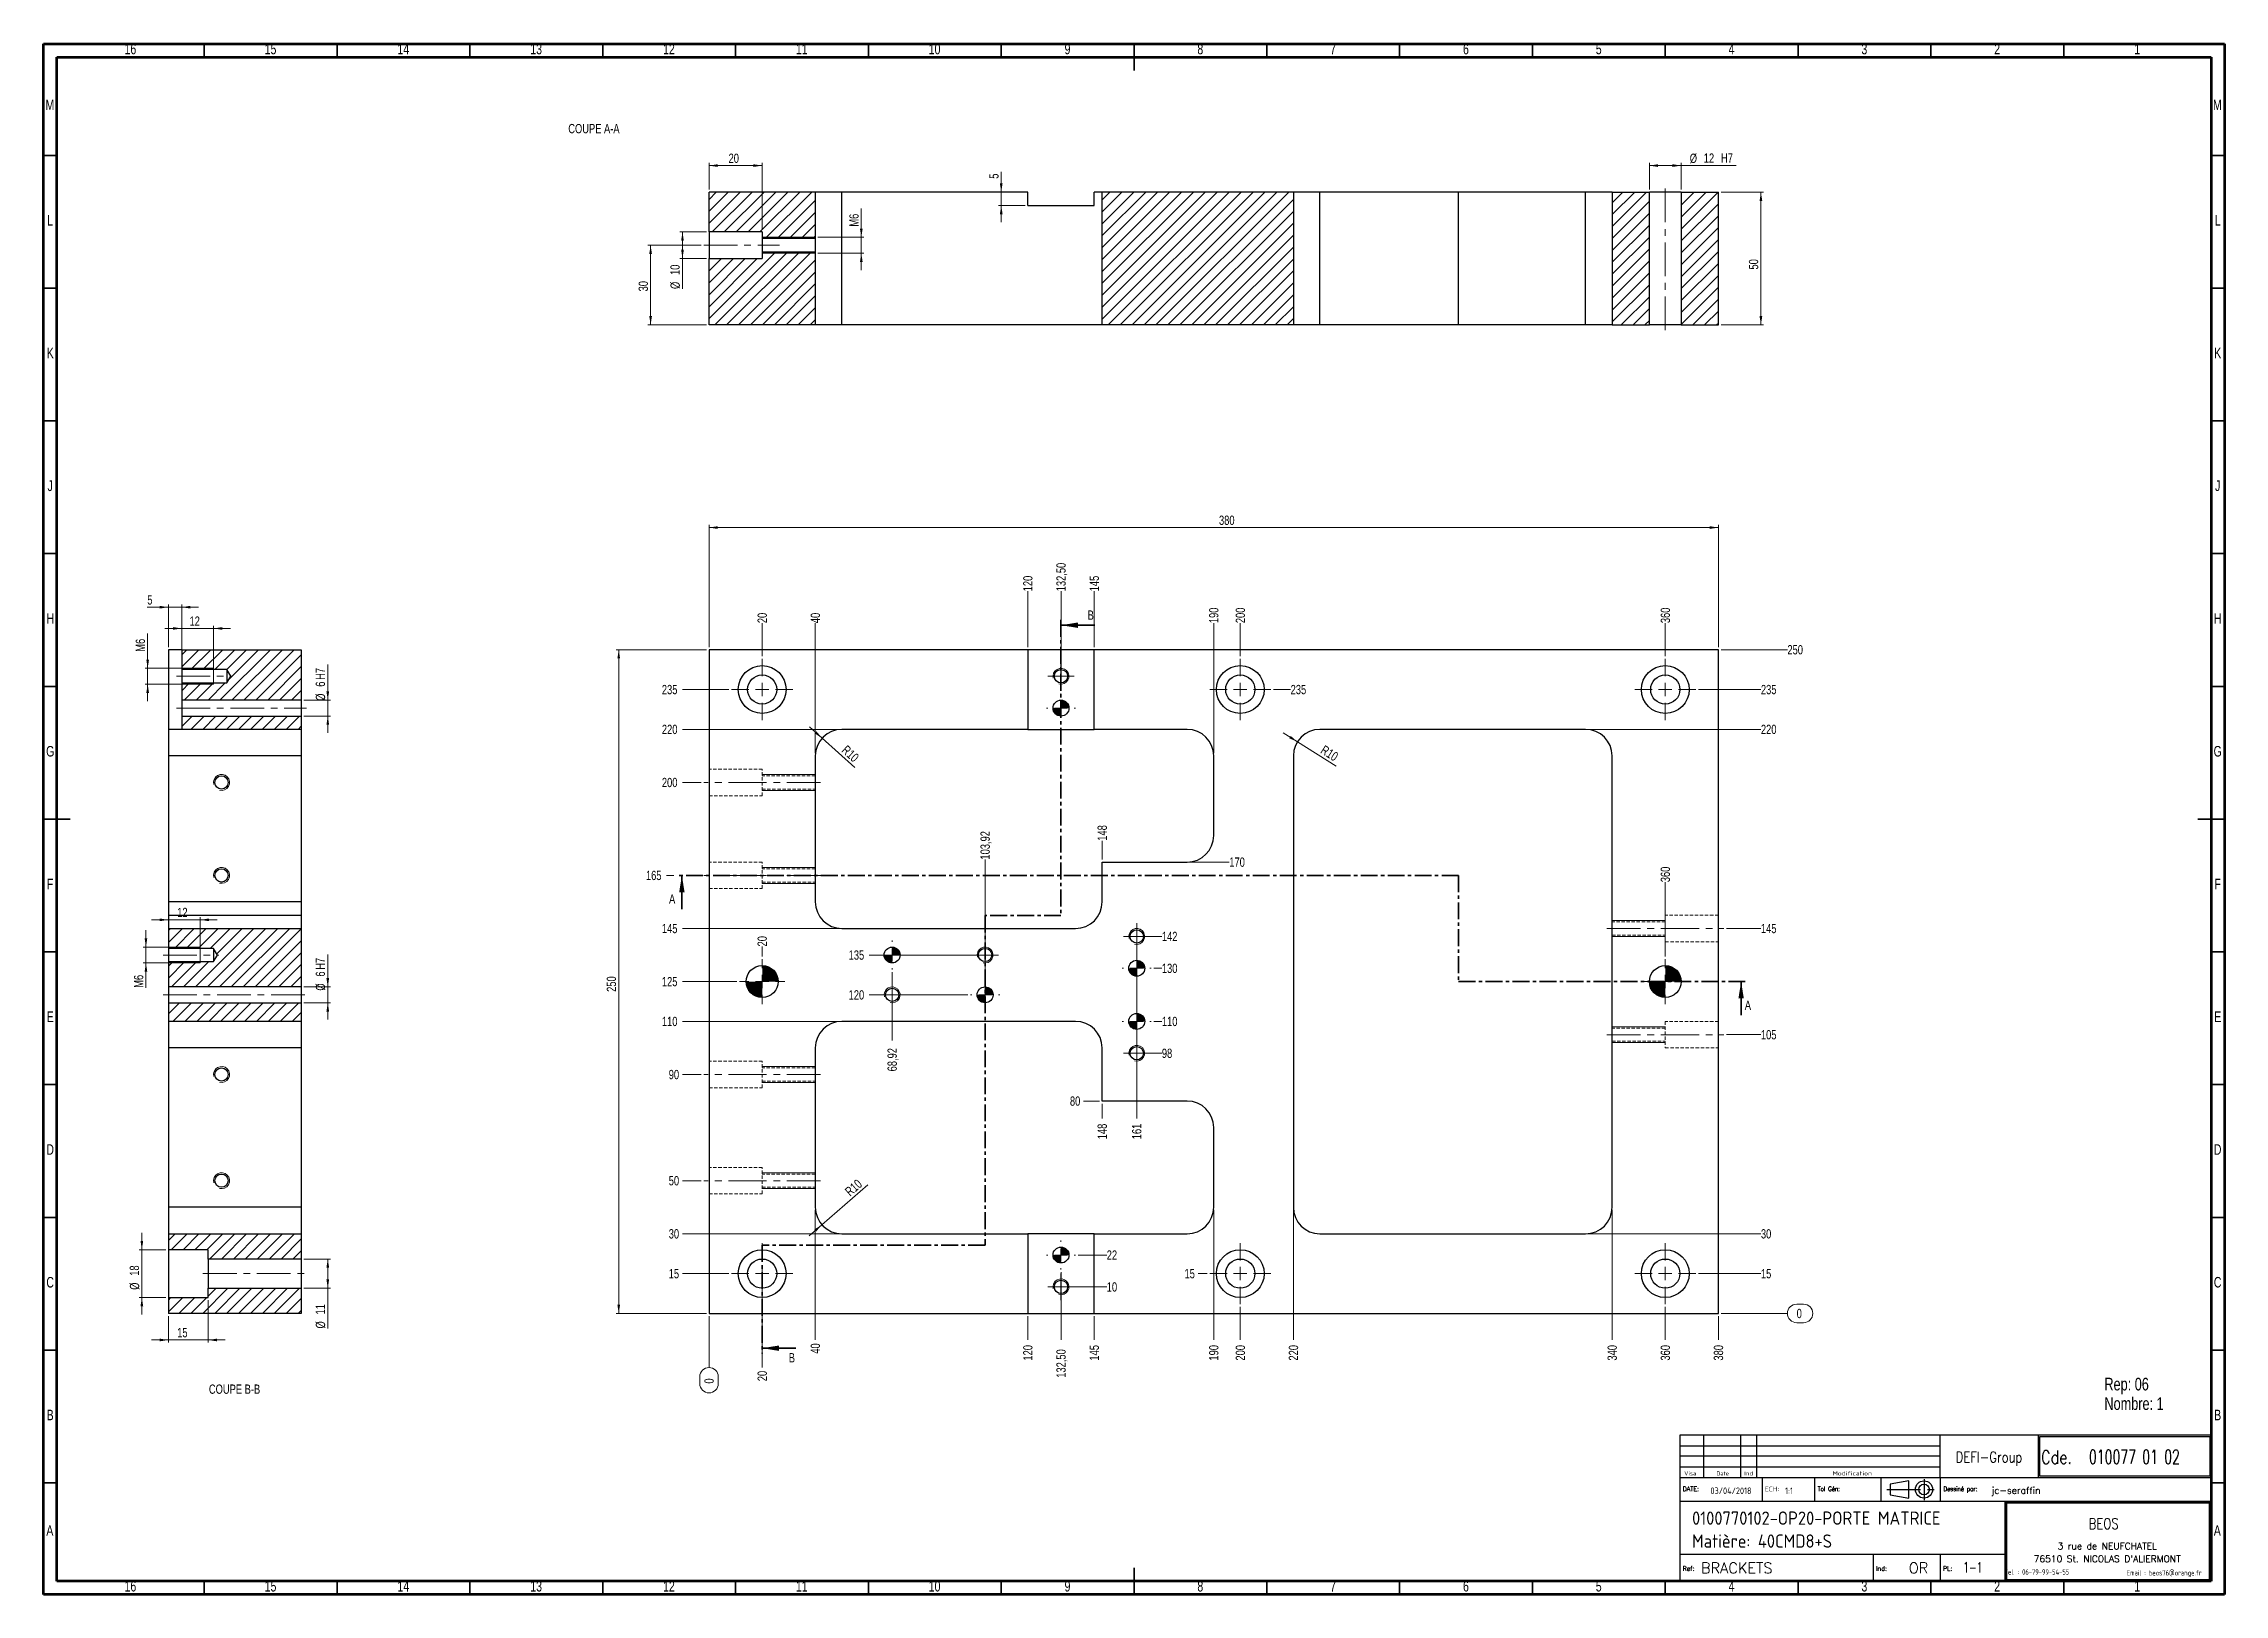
# Model space of a CAD drawing. Header units: millimetres. Extents: x 15 to 836, y 5 to 589.
import ezdxf

# ---------------------------------------------------------------- set-up
doc = ezdxf.new("R2010")
doc.units = ezdxf.units.MM
for name, pattern in [('CENTER', [10.16, 6.35, -1.27, 1.27, -1.27]), ('CENTERX2', [20.32, 12.7, -2.54, 2.54, -2.54]), ('HIDDEN', [1.905, 1.27, -0.635])]:
    doc.linetypes.add(name, pattern=pattern)
doc.layers.add('DIMENSIONS', color=176, linetype='Continuous')
doc.styles.add('SLDTEXTSTYLE0', font='TXT', dxfattribs={"width": 0.75})
doc.styles.add('SLDTEXTSTYLE1', font='ISOCP')
doc.styles.add('SLDTEXTSTYLE10', font='ISOCP', dxfattribs={"width": 1.147311})
doc.styles.add('SLDTEXTSTYLE11', font='ISOCP', dxfattribs={"width": 1.385904})
doc.styles.add('SLDTEXTSTYLE12', font='ISOCP', dxfattribs={"width": 1.246461})
doc.styles.add('SLDTEXTSTYLE13', font='ROMAND')
doc.styles.add('SLDTEXTSTYLE2', font='ROMANT', dxfattribs={"width": 0.8})
doc.styles.add('SLDTEXTSTYLE3', font='ISOCP', dxfattribs={"width": 0.8})
doc.styles.add('SLDTEXTSTYLE4', font='ROMANS', dxfattribs={"width": 0.8})
doc.styles.add('SLDTEXTSTYLE5', font='ROMANT')
doc.styles.add('SLDTEXTSTYLE6', font='ROMANS')
doc.styles.add('SLDTEXTSTYLE7', font='ROMANT', dxfattribs={"width": 0.65})
doc.styles.add('SLDTEXTSTYLE8', font='ISOCP', dxfattribs={"width": 1.446157})
doc.styles.add('SLDTEXTSTYLE9', font='ISOCP', dxfattribs={"width": 1.294402})
doc.dimstyles.new('SLDDIMSTYLE0', dxfattribs={"dimtxt": 3.5, "dimasz": 3.302, "dimexe": 0, "dimexo": 0.0625, "dimgap": 0.875, "dimtad": 0, "dimtih": 1, "dimtoh": 1, "dimdec": 0, "dimrnd": 1e-09, "dimdsep": 46, "dimtxsty": 'SLDTEXTSTYLE0', "dimblk1": 'NONE', "dimblk2": 'NONE', "dimsah": 1, "dimcen": 0.09, "dimadec": 0, "dimazin": 2, "dimtfac": 1, "dimtdec": 0, "dimtofl": 0, "dimtmove": 0, "dimatfit": 3, "dimldrblk": 'NONE', "dimfxl": 1, "dimfrac": 2, "dimtolj": 1, "dimtzin": 12, "dimarcsym": 0})
doc.dimstyles.new('SLDDIMSTYLE1', dxfattribs={"dimtxt": 3.5, "dimasz": 3.302, "dimexe": 0, "dimexo": 0.0625, "dimgap": 0.875, "dimtad": 0, "dimtih": 1, "dimtoh": 1, "dimrnd": 1e-09, "dimzin": 12, "dimdsep": 46, "dimtxsty": 'SLDTEXTSTYLE0', "dimblk1": 'NONE', "dimblk2": 'NONE', "dimsah": 1, "dimcen": 0.09, "dimadec": 0, "dimazin": 3, "dimtfac": 1, "dimtofl": 0, "dimtmove": 0, "dimatfit": 3, "dimldrblk": 'NONE', "dimfxl": 1, "dimfrac": 2, "dimtolj": 1, "dimtzin": 12, "dimarcsym": 0})
doc.dimstyles.new('SLDDIMSTYLE2', dxfattribs={"dimtxt": 3.5, "dimasz": 3.302, "dimexe": 0, "dimexo": 0.0625, "dimgap": 0.875, "dimtad": 1, "dimrnd": 1e-09, "dimzin": 12, "dimdsep": 46, "dimtxsty": 'SLDTEXTSTYLE0', "dimsah": 1, "dimcen": 0.09, "dimadec": 0, "dimazin": 3, "dimtfac": 1, "dimtofl": 0, "dimtmove": 0, "dimatfit": 3, "dimfxl": 1, "dimfrac": 2, "dimtolj": 1, "dimtzin": 12, "dimarcsym": 0})
doc.dimstyles.new('SLDDIMSTYLE3', dxfattribs={"dimtxt": 3.5, "dimasz": 3.302, "dimexe": 0, "dimexo": 0.0625, "dimgap": 0.875, "dimtad": 1, "dimrnd": 1e-09, "dimzin": 12, "dimdsep": 46, "dimtxsty": 'SLDTEXTSTYLE0', "dimsah": 1, "dimcen": 0, "dimadec": 0, "dimazin": 3, "dimtfac": 1, "dimtofl": 0, "dimtmove": 1, "dimatfit": 3, "dimfxl": 1, "dimfrac": 2, "dimtolj": 1, "dimtzin": 12, "dimarcsym": 0})
doc.dimstyles.new('SLDDIMSTYLE4', dxfattribs={"dimtxt": 3.5, "dimasz": 3.302, "dimexe": 0, "dimexo": 0.0625, "dimgap": 0.875, "dimtad": 1, "dimrnd": 1e-09, "dimzin": 12, "dimdsep": 46, "dimtxsty": 'SLDTEXTSTYLE0', "dimsah": 1, "dimcen": 0.09, "dimadec": 0, "dimazin": 3, "dimtfac": 1, "dimtmove": 0, "dimatfit": 0, "dimfxl": 1, "dimfrac": 2, "dimtolj": 1, "dimtzin": 12, "dimarcsym": 0})

msp = doc.modelspace()

# ---------------------------------------------------------------- texts
at = {"color": 7, "linetype": 'Continuous', "lineweight": 0, "attachment_point": 2, "style": 'SLDTEXTSTYLE0'}
for s, insert, char_height in [('16', (47.67, 589.06), 3.9688), ('15', (100.42, 589.06), 3.9688), ('14', (150.42, 589.06), 3.9688), ('13', (200.42, 589.06), 3.9688), ('12', (250.42, 589.06), 3.9688), ('11', (300.42, 589.06), 3.9688), ('10', (350.42, 589.06), 3.9688), ('9', (400.46, 589.06), 3.969), ('8', (450.46, 589.06), 3.969), ('7', (500.46, 589.06), 3.969), ('6', (550.46, 589.06), 3.969), ('5', (600.46, 589.06), 3.969), ('4', (650.46, 589.06), 3.969), ('3', (700.46, 589.06), 3.969), ('2', (750.46, 589.06), 3.969), ('1', (803.21, 589.06), 3.969), ('M', (17.362, 568.06), 3.969), ('M', (833.362, 568.06), 3.969), ('COUPE A-A', (222.175, 558.852), 3.5), ('L', (17.455, 524.56), 3.969), ('L', (833.455, 524.56), 3.969), ('K', (17.489, 474.56), 3.969), ('K', (833.489, 474.56), 3.969), ('J', (17.465, 424.56), 3.969), ('J', (833.465, 424.56), 3.969), ('H', (17.49, 374.56), 3.969), ('H', (833.49, 374.56), 3.969), ('G', (17.487, 324.56), 3.969), ('G', (833.487, 324.56), 3.969), ('F', (17.458, 274.56), 3.969), ('F', (833.458, 274.56), 3.969), ('E', (17.508, 224.56), 3.969), ('E', (833.508, 224.56), 3.969), ('D', (17.453, 174.56), 3.969), ('D', (833.453, 174.56), 3.969), ('C', (17.459, 124.56), 3.969), ('C', (833.459, 124.56), 3.969), ('COUPE B-B', (86.883, 84.063), 3.5), ('B', (17.471, 74.56), 3.969), ('B', (833.471, 74.56), 3.969), ('A', (17.34, 31.06), 3.969), ('A', (833.34, 31.06), 3.969), ('16', (47.67, 10.06), 3.9688), ('15', (100.42, 10.06), 3.9688), ('14', (150.42, 10.06), 3.9688), ('13', (200.42, 10.06), 3.9688), ('12', (250.42, 10.06), 3.9688), ('11', (300.42, 10.06), 3.9688), ('10', (350.42, 10.06), 3.9688), ('9', (400.46, 10.06), 3.969), ('8', (450.46, 10.06), 3.969), ('7', (500.46, 10.06), 3.969), ('6', (550.46, 10.06), 3.969), ('5', (600.46, 10.06), 3.969), ('4', (650.46, 10.06), 3.969), ('3', (700.46, 10.06), 3.969), ('2', (750.46, 10.06), 3.969), ('1', (803.21, 10.06), 3.969)]:
    msp.add_mtext(s, dxfattribs=dict(at, insert=insert, char_height=char_height))
at = {"color": 7, "linetype": 'Continuous', "char_height": 3.5, "attachment_point": 1, "style": 'SLDTEXTSTYLE0'}
for s, insert in [('B', (408.039, 375.601)), ('A', (250.461, 268.674)), ('A', (655.445, 228.674)), ('B', (295.539, 95.885))]:
    msp.add_mtext(s, dxfattribs=dict(at, insert=insert))
at = {"layer": 'DIMENSIONS'}
for s, insert, char_height, attachment_point, style in [('DEFI-Group', (747.407, 58.722), 4, 2, 'SLDTEXTSTYLE2'), ('Cde.', (766.988, 59.148), 5, 1, 'SLDTEXTSTYLE2'), ('010077 01 02', (785.035, 59.462), 5.29167, 1, 'SLDTEXTSTYLE7'), ('Visa', (632.643, 51.369), 1.5671, 1, 'SLDTEXTSTYLE12'), ('Date', (644.812, 51.305), 1.4924, 1, 'SLDTEXTSTYLE10'), ('Ind', (655.242, 51.305), 1.4924, 1, 'SLDTEXTSTYLE11'), ('Modification', (688.477, 51.369), 1.56705, 1, 'SLDTEXTSTYLE8'), ('DATE:', (632.022, 45.62), 1.7277, 1, 'SLDTEXTSTYLE6'), ('03/04/2018', (642.521, 45.275), 2.5, 1, 'SLDTEXTSTYLE1'), ('ECH:', (662.899, 45.582), 1.8141, 1, 'SLDTEXTSTYLE9'), ('1:1', (670.608, 45.262), 2.5, 1, 'SLDTEXTSTYLE1'), ('Tol Gén:', (682.939, 45.62), 1.7277, 1, 'SLDTEXTSTYLE4'), ('Dessiné par:', (730.209, 45.62), 1.72768, 1, 'SLDTEXTSTYLE4'), ('jc-seraffin', (748.343, 45.442), 2.5, 1, 'SLDTEXTSTYLE5'), ('0100770102-OP20-PORTE MATRICE', (635.591, 36.231), 5, 1, 'SLDTEXTSTYLE1'), ('BEOS', (790.559, 33.617), 4, 2, 'SLDTEXTSTYLE2'), ('Matière: 40CMD8+S', (635.591, 27.585), 5, 1, 'SLDTEXTSTYLE1'), ('BRACKETS', (638.96, 16.973), 4, 1, 'SLDTEXTSTYLE5'), ('OR', (717.182, 16.973), 4, 1, 'SLDTEXTSTYLE5'), ('1-1', (737.639, 17.195), 4, 1, 'SLDTEXTSTYLE7'), ("76510 St. NICOLAS D'ALIERMONT", (791.89, 19.645), 2.5, 2, 'SLDTEXTSTYLE13'), ('3 rue de NEUFCHATEL', (791.897, 24.47), 2.5, 2, 'SLDTEXTSTYLE13'), ('Ref:', (632.022, 15.62), 1.7277, 1, 'SLDTEXTSTYLE6'), ('Ind:', (704.814, 15.62), 1.7277, 1, 'SLDTEXTSTYLE6'), ('PL:', (730.022, 15.62), 1.7277, 1, 'SLDTEXTSTYLE6'), ('Tel. : 06-79-99-54-55', (765.348, 14.45), 2, 2, 'SLDTEXTSTYLE3'), ('Email : beos76@orange.fr', (813.36, 14.119), 2, 2, 'SLDTEXTSTYLE3')]:
    msp.add_mtext(s, dxfattribs=dict(at, insert=insert, char_height=char_height, attachment_point=attachment_point, style=style))

# ---------------------------------------------------------------- blocks, each defined once
blk = doc.blocks.new('SW_NOTE_0')
at = {"color": 0, "linetype": 'Continuous', "lineweight": 0, "char_height": 4.763, "attachment_point": 1, "style": 'SLDTEXTSTYLE0'}
for s, insert in [('Rep: 06', (0, 6.14)), ('Nombre: 1', (0, -1.21))]:
    blk.add_mtext(s, dxfattribs=dict(at, insert=insert))
blk = doc.blocks.new('_D')
at = {"color": 7, "linetype": 'Continuous', "lineweight": 18}
for p, q in [((265.52, 109.83), (265.52, 90.47)), ((262.03, 84.4), (262.03, 86.98)), ((269, 86.98), (269, 84.4))]:
    blk.add_line(p, q, dxfattribs=at)
for centre, start, end in [((265.52, 86.98), 0, 180), ((265.52, 84.4), 180, 0)]:
    blk.add_arc(centre, 3.49, start, end, dxfattribs=at)
at = {"color": 7, "linetype": 'Continuous', "lineweight": 18, "insert": (263.78, 84.4), "char_height": 3.5, "attachment_point": 1, "rotation": 90, "style": 'SLDTEXTSTYLE0'}
blk.add_mtext('0', dxfattribs=at)
blk = doc.blocks.new('_None')
blk = doc.blocks.new('_D_1')
at = {"color": 7, "linetype": 'Continuous', "lineweight": 18}
blk.add_line((285.52, 113.33), (285.52, 90.47), dxfattribs=at)
at = {"color": 7, "linetype": 'Continuous', "lineweight": 18, "insert": (283.78, 85.3), "char_height": 3.5, "attachment_point": 1, "rotation": 90, "style": 'SLDTEXTSTYLE0'}
blk.add_mtext('20', dxfattribs=at)
blk = doc.blocks.new('_D_2')
at = {"color": 7, "linetype": 'Continuous', "lineweight": 18}
blk.add_line((285.52, 358.33), (285.52, 370.83), dxfattribs=at)
at = {"color": 7, "linetype": 'Continuous', "lineweight": 18, "insert": (283.78, 370.83), "char_height": 3.5, "attachment_point": 1, "rotation": 90, "style": 'SLDTEXTSTYLE0'}
blk.add_mtext('20', dxfattribs=at)
blk = doc.blocks.new('_D_3')
at = {"color": 7, "linetype": 'Continuous', "lineweight": 18}
blk.add_line((285.52, 245.33), (285.52, 249.06), dxfattribs=at)
at = {"color": 7, "linetype": 'Continuous', "lineweight": 18, "insert": (283.78, 249.06), "char_height": 3.5, "attachment_point": 1, "rotation": 90, "style": 'SLDTEXTSTYLE0'}
blk.add_mtext('20', dxfattribs=at)
blk = doc.blocks.new('_D_4')
at = {"color": 7, "linetype": 'Continuous', "lineweight": 18}
blk.add_line((305.52, 321.83), (305.52, 370.83), dxfattribs=at)
at = {"color": 7, "linetype": 'Continuous', "lineweight": 18, "insert": (303.78, 370.83), "char_height": 3.5, "attachment_point": 1, "rotation": 90, "style": 'SLDTEXTSTYLE0'}
blk.add_mtext('40', dxfattribs=at)
blk = doc.blocks.new('_D_5')
at = {"color": 7, "linetype": 'Continuous', "lineweight": 18}
blk.add_line((305.52, 149.83), (305.52, 100.83), dxfattribs=at)
at = {"color": 7, "linetype": 'Continuous', "lineweight": 18, "insert": (303.78, 95.66), "char_height": 3.5, "attachment_point": 1, "rotation": 90, "style": 'SLDTEXTSTYLE0'}
blk.add_mtext('40', dxfattribs=at)
blk = doc.blocks.new('_D_6')
at = {"color": 7, "linetype": 'Continuous', "lineweight": 18}
blk.add_line((334.44, 239.33), (334.44, 213.63), dxfattribs=at)
at = {"color": 7, "linetype": 'Continuous', "lineweight": 18, "insert": (332.71, 202), "char_height": 3.5, "attachment_point": 1, "rotation": 90, "style": 'SLDTEXTSTYLE0'}
blk.add_mtext('68,92', dxfattribs=at)
blk = doc.blocks.new('_D_7')
at = {"color": 7, "linetype": 'Continuous', "lineweight": 18}
blk.add_line((369.44, 237.33), (369.44, 281.77), dxfattribs=at)
at = {"color": 7, "linetype": 'Continuous', "lineweight": 18, "insert": (367.71, 281.77), "char_height": 3.5, "attachment_point": 1, "rotation": 90, "style": 'SLDTEXTSTYLE0'}
blk.add_mtext('103,92', dxfattribs=at)
blk = doc.blocks.new('_D_8')
at = {"color": 7, "linetype": 'Continuous', "lineweight": 18}
blk.add_line((385.52, 109.83), (385.52, 100.83), dxfattribs=at)
at = {"color": 7, "linetype": 'Continuous', "lineweight": 18, "insert": (383.78, 93.07), "char_height": 3.5, "attachment_point": 1, "rotation": 90, "style": 'SLDTEXTSTYLE0'}
blk.add_mtext('120', dxfattribs=at)
blk = doc.blocks.new('_D_9')
at = {"color": 7, "linetype": 'Continuous', "lineweight": 18}
blk.add_line((385.52, 361.83), (385.52, 382.83), dxfattribs=at)
at = {"color": 7, "linetype": 'Continuous', "lineweight": 18, "insert": (383.78, 382.83), "char_height": 3.5, "attachment_point": 1, "rotation": 90, "style": 'SLDTEXTSTYLE0'}
blk.add_mtext('120', dxfattribs=at)
blk = doc.blocks.new('_D_10')
at = {"color": 7, "linetype": 'Continuous', "lineweight": 18}
blk.add_line((398.02, 126.33), (398.02, 100.83), dxfattribs=at)
at = {"color": 7, "linetype": 'Continuous', "lineweight": 18, "insert": (396.28, 86.6), "char_height": 3.5, "attachment_point": 1, "rotation": 90, "style": 'SLDTEXTSTYLE0'}
blk.add_mtext('132,50', dxfattribs=at)
blk = doc.blocks.new('_D_11')
at = {"color": 7, "linetype": 'Continuous', "lineweight": 18}
blk.add_line((398.02, 345.33), (398.02, 382.83), dxfattribs=at)
at = {"color": 7, "linetype": 'Continuous', "lineweight": 18, "insert": (396.28, 382.83), "char_height": 3.5, "attachment_point": 1, "rotation": 90, "style": 'SLDTEXTSTYLE0'}
blk.add_mtext('132,50', dxfattribs=at)
blk = doc.blocks.new('_D_12')
at = {"color": 7, "linetype": 'Continuous', "lineweight": 18}
blk.add_line((410.52, 109.83), (410.52, 100.83), dxfattribs=at)
at = {"color": 7, "linetype": 'Continuous', "lineweight": 18, "insert": (408.78, 93.07), "char_height": 3.5, "attachment_point": 1, "rotation": 90, "style": 'SLDTEXTSTYLE0'}
blk.add_mtext('145', dxfattribs=at)
blk = doc.blocks.new('_D_13')
at = {"color": 7, "linetype": 'Continuous', "lineweight": 18}
blk.add_line((410.52, 361.83), (410.52, 382.83), dxfattribs=at)
at = {"color": 7, "linetype": 'Continuous', "lineweight": 18, "insert": (408.78, 382.83), "char_height": 3.5, "attachment_point": 1, "rotation": 90, "style": 'SLDTEXTSTYLE0'}
blk.add_mtext('145', dxfattribs=at)
blk = doc.blocks.new('_D_14')
at = {"color": 7, "linetype": 'Continuous', "lineweight": 18}
blk.add_line((413.52, 189.83), (413.52, 184.2), dxfattribs=at)
at = {"color": 7, "linetype": 'Continuous', "lineweight": 18, "insert": (411.78, 176.44), "char_height": 3.5, "attachment_point": 1, "rotation": 90, "style": 'SLDTEXTSTYLE0'}
blk.add_mtext('148', dxfattribs=at)
blk = doc.blocks.new('_D_15')
at = {"color": 7, "linetype": 'Continuous', "lineweight": 18}
blk.add_line((413.52, 281.83), (413.52, 288.88), dxfattribs=at)
at = {"color": 7, "linetype": 'Continuous', "lineweight": 18, "insert": (411.78, 288.88), "char_height": 3.5, "attachment_point": 1, "rotation": 90, "style": 'SLDTEXTSTYLE0'}
blk.add_mtext('148', dxfattribs=at)
blk = doc.blocks.new('_D_16')
at = {"color": 7, "linetype": 'Continuous', "lineweight": 18}
blk.add_line((426.52, 251.83), (426.52, 184.2), dxfattribs=at)
at = {"color": 7, "linetype": 'Continuous', "lineweight": 18, "insert": (424.78, 176.44), "char_height": 3.5, "attachment_point": 1, "rotation": 90, "style": 'SLDTEXTSTYLE0'}
blk.add_mtext('161', dxfattribs=at)
blk = doc.blocks.new('_D_17')
at = {"color": 7, "linetype": 'Continuous', "lineweight": 18}
blk.add_line((455.52, 149.83), (455.52, 100.83), dxfattribs=at)
at = {"color": 7, "linetype": 'Continuous', "lineweight": 18, "insert": (453.78, 93.07), "char_height": 3.5, "attachment_point": 1, "rotation": 90, "style": 'SLDTEXTSTYLE0'}
blk.add_mtext('190', dxfattribs=at)
blk = doc.blocks.new('_D_18')
at = {"color": 7, "linetype": 'Continuous', "lineweight": 18}
blk.add_line((455.52, 321.83), (455.52, 370.83), dxfattribs=at)
at = {"color": 7, "linetype": 'Continuous', "lineweight": 18, "insert": (453.78, 370.83), "char_height": 3.5, "attachment_point": 1, "rotation": 90, "style": 'SLDTEXTSTYLE0'}
blk.add_mtext('190', dxfattribs=at)
blk = doc.blocks.new('_D_19')
at = {"color": 7, "linetype": 'Continuous', "lineweight": 18}
blk.add_line((465.52, 113.33), (465.52, 100.83), dxfattribs=at)
at = {"color": 7, "linetype": 'Continuous', "lineweight": 18, "insert": (463.78, 93.07), "char_height": 3.5, "attachment_point": 1, "rotation": 90, "style": 'SLDTEXTSTYLE0'}
blk.add_mtext('200', dxfattribs=at)
blk = doc.blocks.new('_D_20')
at = {"color": 7, "linetype": 'Continuous', "lineweight": 18}
blk.add_line((465.52, 358.33), (465.52, 370.83), dxfattribs=at)
at = {"color": 7, "linetype": 'Continuous', "lineweight": 18, "insert": (463.78, 370.83), "char_height": 3.5, "attachment_point": 1, "rotation": 90, "style": 'SLDTEXTSTYLE0'}
blk.add_mtext('200', dxfattribs=at)
blk = doc.blocks.new('_D_21')
at = {"color": 7, "linetype": 'Continuous', "lineweight": 18}
blk.add_line((485.52, 149.83), (485.52, 100.83), dxfattribs=at)
at = {"color": 7, "linetype": 'Continuous', "lineweight": 18, "insert": (483.78, 93.07), "char_height": 3.5, "attachment_point": 1, "rotation": 90, "style": 'SLDTEXTSTYLE0'}
blk.add_mtext('220', dxfattribs=at)
blk = doc.blocks.new('_D_22')
at = {"color": 7, "linetype": 'Continuous', "lineweight": 18}
blk.add_line((605.52, 149.83), (605.52, 100.83), dxfattribs=at)
at = {"color": 7, "linetype": 'Continuous', "lineweight": 18, "insert": (603.78, 93.07), "char_height": 3.5, "attachment_point": 1, "rotation": 90, "style": 'SLDTEXTSTYLE0'}
blk.add_mtext('340', dxfattribs=at)
blk = doc.blocks.new('_D_23')
at = {"color": 7, "linetype": 'Continuous', "lineweight": 18}
blk.add_line((625.52, 113.33), (625.52, 100.83), dxfattribs=at)
at = {"color": 7, "linetype": 'Continuous', "lineweight": 18, "insert": (623.78, 93.07), "char_height": 3.5, "attachment_point": 1, "rotation": 90, "style": 'SLDTEXTSTYLE0'}
blk.add_mtext('360', dxfattribs=at)
blk = doc.blocks.new('_D_24')
at = {"color": 7, "linetype": 'Continuous', "lineweight": 18}
blk.add_line((625.52, 358.33), (625.52, 370.83), dxfattribs=at)
at = {"color": 7, "linetype": 'Continuous', "lineweight": 18, "insert": (623.78, 370.83), "char_height": 3.5, "attachment_point": 1, "rotation": 90, "style": 'SLDTEXTSTYLE0'}
blk.add_mtext('360', dxfattribs=at)
blk = doc.blocks.new('_D_25')
at = {"color": 7, "linetype": 'Continuous', "lineweight": 18}
blk.add_line((625.52, 245.33), (625.52, 273.25), dxfattribs=at)
at = {"color": 7, "linetype": 'Continuous', "lineweight": 18, "insert": (623.78, 273.25), "char_height": 3.5, "attachment_point": 1, "rotation": 90, "style": 'SLDTEXTSTYLE0'}
blk.add_mtext('360', dxfattribs=at)
blk = doc.blocks.new('_D_26')
at = {"color": 7, "linetype": 'Continuous', "lineweight": 18}
blk.add_line((645.52, 109.83), (645.52, 100.83), dxfattribs=at)
at = {"color": 7, "linetype": 'Continuous', "lineweight": 18, "insert": (643.78, 93.07), "char_height": 3.5, "attachment_point": 1, "rotation": 90, "style": 'SLDTEXTSTYLE0'}
blk.add_mtext('380', dxfattribs=at)
blk = doc.blocks.new('_D_27')
at = {"color": 7, "linetype": 'Continuous', "lineweight": 18}
for p, q in [((646.52, 110.83), (671.49, 110.83)), ((674.98, 114.32), (677.57, 114.32)), ((677.57, 107.34), (674.98, 107.34))]:
    blk.add_line(p, q, dxfattribs=at)
for centre, start, end in [((674.98, 110.83), 90, 270), ((677.57, 110.83), 270, 90)]:
    blk.add_arc(centre, 3.49, start, end, dxfattribs=at)
at = {"color": 7, "linetype": 'Continuous', "lineweight": 18, "insert": (674.98, 112.56), "char_height": 3.5, "attachment_point": 1, "style": 'SLDTEXTSTYLE0'}
blk.add_mtext('0', dxfattribs=at)
blk = doc.blocks.new('_D_28')
at = {"color": 7, "linetype": 'Continuous', "lineweight": 18}
blk.add_line((399.02, 120.83), (415.24, 120.83), dxfattribs=at)
at = {"color": 7, "linetype": 'Continuous', "lineweight": 18, "insert": (415.24, 122.56), "char_height": 3.5, "attachment_point": 1, "style": 'SLDTEXTSTYLE0'}
blk.add_mtext('10', dxfattribs=at)
blk = doc.blocks.new('_D_29')
at = {"color": 7, "linetype": 'Continuous', "lineweight": 18}
blk.add_line((453.02, 125.83), (449.69, 125.83), dxfattribs=at)
at = {"color": 7, "linetype": 'Continuous', "lineweight": 18, "insert": (444.51, 127.56), "char_height": 3.5, "attachment_point": 1, "style": 'SLDTEXTSTYLE0'}
blk.add_mtext('15', dxfattribs=at)
blk = doc.blocks.new('_D_30')
at = {"color": 7, "linetype": 'Continuous', "lineweight": 18}
blk.add_line((273.02, 125.83), (255.52, 125.83), dxfattribs=at)
at = {"color": 7, "linetype": 'Continuous', "lineweight": 18, "insert": (250.34, 127.56), "char_height": 3.5, "attachment_point": 1, "style": 'SLDTEXTSTYLE0'}
blk.add_mtext('15', dxfattribs=at)
blk = doc.blocks.new('_D_31')
at = {"color": 7, "linetype": 'Continuous', "lineweight": 18}
blk.add_line((638.02, 125.83), (661.52, 125.83), dxfattribs=at)
at = {"color": 7, "linetype": 'Continuous', "lineweight": 18, "insert": (661.52, 127.56), "char_height": 3.5, "attachment_point": 1, "style": 'SLDTEXTSTYLE0'}
blk.add_mtext('15', dxfattribs=at)
blk = doc.blocks.new('_D_32')
at = {"color": 7, "linetype": 'Continuous', "lineweight": 18}
blk.add_line((404.52, 132.83), (415.24, 132.83), dxfattribs=at)
at = {"color": 7, "linetype": 'Continuous', "lineweight": 18, "insert": (415.24, 134.56), "char_height": 3.5, "attachment_point": 1, "style": 'SLDTEXTSTYLE0'}
blk.add_mtext('22', dxfattribs=at)
blk = doc.blocks.new('_D_33')
at = {"color": 7, "linetype": 'Continuous', "lineweight": 18}
blk.add_line((596.52, 140.83), (661.52, 140.83), dxfattribs=at)
at = {"color": 7, "linetype": 'Continuous', "lineweight": 18, "insert": (661.52, 142.56), "char_height": 3.5, "attachment_point": 1, "style": 'SLDTEXTSTYLE0'}
blk.add_mtext('30', dxfattribs=at)
blk = doc.blocks.new('_D_34')
at = {"color": 7, "linetype": 'Continuous', "lineweight": 18}
blk.add_line((314.52, 140.83), (255.52, 140.83), dxfattribs=at)
at = {"color": 7, "linetype": 'Continuous', "lineweight": 18, "insert": (250.34, 142.56), "char_height": 3.5, "attachment_point": 1, "style": 'SLDTEXTSTYLE0'}
blk.add_mtext('30', dxfattribs=at)
blk = doc.blocks.new('_D_35')
at = {"color": 7, "linetype": 'Continuous', "lineweight": 18}
blk.add_line((262.52, 160.83), (255.52, 160.83), dxfattribs=at)
at = {"color": 7, "linetype": 'Continuous', "lineweight": 18, "insert": (250.34, 162.56), "char_height": 3.5, "attachment_point": 1, "style": 'SLDTEXTSTYLE0'}
blk.add_mtext('50', dxfattribs=at)
blk = doc.blocks.new('_D_36')
at = {"color": 7, "linetype": 'Continuous', "lineweight": 18}
blk.add_line((412.52, 190.83), (406.55, 190.83), dxfattribs=at)
at = {"color": 7, "linetype": 'Continuous', "lineweight": 18, "insert": (401.38, 192.56), "char_height": 3.5, "attachment_point": 1, "style": 'SLDTEXTSTYLE0'}
blk.add_mtext('80', dxfattribs=at)
blk = doc.blocks.new('_D_37')
at = {"color": 7, "linetype": 'Continuous', "lineweight": 18}
blk.add_line((262.52, 200.83), (255.52, 200.83), dxfattribs=at)
at = {"color": 7, "linetype": 'Continuous', "lineweight": 18, "insert": (250.34, 202.56), "char_height": 3.5, "attachment_point": 1, "style": 'SLDTEXTSTYLE0'}
blk.add_mtext('90', dxfattribs=at)
blk = doc.blocks.new('_D_38')
at = {"color": 7, "linetype": 'Continuous', "lineweight": 18}
blk.add_line((427.52, 208.83), (435.99, 208.83), dxfattribs=at)
at = {"color": 7, "linetype": 'Continuous', "lineweight": 18, "insert": (435.99, 210.56), "char_height": 3.5, "attachment_point": 1, "style": 'SLDTEXTSTYLE0'}
blk.add_mtext('98', dxfattribs=at)
blk = doc.blocks.new('_D_39')
at = {"color": 7, "linetype": 'Continuous', "lineweight": 18}
blk.add_line((648.52, 215.83), (661.52, 215.83), dxfattribs=at)
at = {"color": 7, "linetype": 'Continuous', "lineweight": 18, "insert": (661.52, 217.56), "char_height": 3.5, "attachment_point": 1, "style": 'SLDTEXTSTYLE0'}
blk.add_mtext('105', dxfattribs=at)
blk = doc.blocks.new('_D_40')
at = {"color": 7, "linetype": 'Continuous', "lineweight": 18}
blk.add_line((433.02, 220.83), (435.99, 220.83), dxfattribs=at)
at = {"color": 7, "linetype": 'Continuous', "lineweight": 18, "insert": (435.99, 222.56), "char_height": 3.5, "attachment_point": 1, "style": 'SLDTEXTSTYLE0'}
blk.add_mtext('110', dxfattribs=at)
blk = doc.blocks.new('_D_41')
at = {"color": 7, "linetype": 'Continuous', "lineweight": 18}
blk.add_line((314.52, 220.83), (255.52, 220.83), dxfattribs=at)
at = {"color": 7, "linetype": 'Continuous', "lineweight": 18, "insert": (247.76, 222.56), "char_height": 3.5, "attachment_point": 1, "style": 'SLDTEXTSTYLE0'}
blk.add_mtext('110', dxfattribs=at)
blk = doc.blocks.new('_D_42')
at = {"color": 7, "linetype": 'Continuous', "lineweight": 18}
blk.add_line((362.94, 230.83), (325.83, 230.83), dxfattribs=at)
at = {"color": 7, "linetype": 'Continuous', "lineweight": 18, "insert": (318.07, 232.56), "char_height": 3.5, "attachment_point": 1, "style": 'SLDTEXTSTYLE0'}
blk.add_mtext('120', dxfattribs=at)
blk = doc.blocks.new('_D_43')
at = {"color": 7, "linetype": 'Continuous', "lineweight": 18}
blk.add_line((276.02, 235.83), (255.52, 235.83), dxfattribs=at)
at = {"color": 7, "linetype": 'Continuous', "lineweight": 18, "insert": (247.76, 237.56), "char_height": 3.5, "attachment_point": 1, "style": 'SLDTEXTSTYLE0'}
blk.add_mtext('125', dxfattribs=at)
blk = doc.blocks.new('_D_44')
at = {"color": 7, "linetype": 'Continuous', "lineweight": 18}
blk.add_line((433.02, 240.83), (435.99, 240.83), dxfattribs=at)
at = {"color": 7, "linetype": 'Continuous', "lineweight": 18, "insert": (435.99, 242.56), "char_height": 3.5, "attachment_point": 1, "style": 'SLDTEXTSTYLE0'}
blk.add_mtext('130', dxfattribs=at)
blk = doc.blocks.new('_D_45')
at = {"color": 7, "linetype": 'Continuous', "lineweight": 18}
blk.add_line((368.44, 245.83), (325.83, 245.83), dxfattribs=at)
at = {"color": 7, "linetype": 'Continuous', "lineweight": 18, "insert": (318.07, 247.56), "char_height": 3.5, "attachment_point": 1, "style": 'SLDTEXTSTYLE0'}
blk.add_mtext('135', dxfattribs=at)
blk = doc.blocks.new('_D_46')
at = {"color": 7, "linetype": 'Continuous', "lineweight": 18}
blk.add_line((427.52, 252.83), (435.99, 252.83), dxfattribs=at)
at = {"color": 7, "linetype": 'Continuous', "lineweight": 18, "insert": (435.99, 254.56), "char_height": 3.5, "attachment_point": 1, "style": 'SLDTEXTSTYLE0'}
blk.add_mtext('142', dxfattribs=at)
blk = doc.blocks.new('_D_47')
at = {"color": 7, "linetype": 'Continuous', "lineweight": 18}
blk.add_line((314.52, 255.83), (255.52, 255.83), dxfattribs=at)
at = {"color": 7, "linetype": 'Continuous', "lineweight": 18, "insert": (247.76, 257.56), "char_height": 3.5, "attachment_point": 1, "style": 'SLDTEXTSTYLE0'}
blk.add_mtext('145', dxfattribs=at)
blk = doc.blocks.new('_D_48')
at = {"color": 7, "linetype": 'Continuous', "lineweight": 18}
blk.add_line((648.52, 255.83), (661.52, 255.83), dxfattribs=at)
at = {"color": 7, "linetype": 'Continuous', "lineweight": 18, "insert": (661.52, 257.56), "char_height": 3.5, "attachment_point": 1, "style": 'SLDTEXTSTYLE0'}
blk.add_mtext('145', dxfattribs=at)
blk = doc.blocks.new('_D_49')
at = {"color": 7, "linetype": 'Continuous', "lineweight": 18}
blk.add_line((252.29, 275.83), (249.52, 275.83), dxfattribs=at)
at = {"color": 7, "linetype": 'Continuous', "lineweight": 18, "insert": (241.76, 277.56), "char_height": 3.5, "attachment_point": 1, "style": 'SLDTEXTSTYLE0'}
blk.add_mtext('165', dxfattribs=at)
blk = doc.blocks.new('_D_50')
at = {"color": 7, "linetype": 'Continuous', "lineweight": 18}
blk.add_line((446.52, 280.83), (461.38, 280.83), dxfattribs=at)
at = {"color": 7, "linetype": 'Continuous', "lineweight": 18, "insert": (461.38, 282.56), "char_height": 3.5, "attachment_point": 1, "style": 'SLDTEXTSTYLE0'}
blk.add_mtext('170', dxfattribs=at)
blk = doc.blocks.new('_D_51')
at = {"color": 7, "linetype": 'Continuous', "lineweight": 18}
blk.add_line((262.52, 310.83), (255.52, 310.83), dxfattribs=at)
at = {"color": 7, "linetype": 'Continuous', "lineweight": 18, "insert": (247.76, 312.56), "char_height": 3.5, "attachment_point": 1, "style": 'SLDTEXTSTYLE0'}
blk.add_mtext('200', dxfattribs=at)
blk = doc.blocks.new('_D_52')
at = {"color": 7, "linetype": 'Continuous', "lineweight": 18}
blk.add_line((596.52, 330.83), (661.52, 330.83), dxfattribs=at)
at = {"color": 7, "linetype": 'Continuous', "lineweight": 18, "insert": (661.52, 332.56), "char_height": 3.5, "attachment_point": 1, "style": 'SLDTEXTSTYLE0'}
blk.add_mtext('220', dxfattribs=at)
blk = doc.blocks.new('_D_53')
at = {"color": 7, "linetype": 'Continuous', "lineweight": 18}
blk.add_line((314.52, 330.83), (255.52, 330.83), dxfattribs=at)
at = {"color": 7, "linetype": 'Continuous', "lineweight": 18, "insert": (247.76, 332.56), "char_height": 3.5, "attachment_point": 1, "style": 'SLDTEXTSTYLE0'}
blk.add_mtext('220', dxfattribs=at)
blk = doc.blocks.new('_D_54')
at = {"color": 7, "linetype": 'Continuous', "lineweight": 18}
blk.add_line((273.02, 345.83), (255.52, 345.83), dxfattribs=at)
at = {"color": 7, "linetype": 'Continuous', "lineweight": 18, "insert": (247.76, 347.56), "char_height": 3.5, "attachment_point": 1, "style": 'SLDTEXTSTYLE0'}
blk.add_mtext('235', dxfattribs=at)
blk = doc.blocks.new('_D_55')
at = {"color": 7, "linetype": 'Continuous', "lineweight": 18}
blk.add_line((478.02, 345.83), (484.47, 345.83), dxfattribs=at)
at = {"color": 7, "linetype": 'Continuous', "lineweight": 18, "insert": (484.47, 347.56), "char_height": 3.5, "attachment_point": 1, "style": 'SLDTEXTSTYLE0'}
blk.add_mtext('235', dxfattribs=at)
blk = doc.blocks.new('_D_56')
at = {"color": 7, "linetype": 'Continuous', "lineweight": 18}
blk.add_line((638.02, 345.83), (661.52, 345.83), dxfattribs=at)
at = {"color": 7, "linetype": 'Continuous', "lineweight": 18, "insert": (661.52, 347.56), "char_height": 3.5, "attachment_point": 1, "style": 'SLDTEXTSTYLE0'}
blk.add_mtext('235', dxfattribs=at)
blk = doc.blocks.new('_D_57')
at = {"color": 7, "linetype": 'Continuous', "lineweight": 18}
blk.add_line((646.52, 360.83), (671.49, 360.83), dxfattribs=at)
at = {"color": 7, "linetype": 'Continuous', "lineweight": 18, "insert": (671.49, 362.56), "char_height": 3.5, "attachment_point": 1, "style": 'SLDTEXTSTYLE0'}
blk.add_mtext('250', dxfattribs=at)
blk = doc.blocks.new('_D_58')
at = {"color": 7, "linetype": 'Continuous', "lineweight": 18}
for p, q in [((265.52, 361.83), (265.52, 407.83)), ((645.52, 406.83), (265.52, 406.83)), ((645.52, 361.83), (645.52, 407.83))]:
    blk.add_line(p, q, dxfattribs=at)
for points in [[(265.52, 406.83), (268.82, 406.32), (268.82, 407.34)], [(645.52, 406.83), (642.21, 407.34), (642.21, 406.32)]]:
    blk.add_solid(points, dxfattribs=at)
at = {"color": 7, "linetype": 'Continuous', "lineweight": 18, "insert": (457.5, 411.34), "char_height": 3.5, "attachment_point": 1, "style": 'SLDTEXTSTYLE0'}
blk.add_mtext('380', dxfattribs=at)
blk = doc.blocks.new('_D_59')
at = {"color": 7, "linetype": 'Continuous', "lineweight": 18}
for p, q in [((264.52, 360.83), (230.52, 360.83)), ((231.52, 360.83), (231.52, 110.83)), ((264.52, 110.83), (230.52, 110.83))]:
    blk.add_line(p, q, dxfattribs=at)
for points in [[(231.52, 360.83), (231.01, 357.53), (232.02, 357.53)], [(231.52, 110.83), (232.02, 114.13), (231.01, 114.13)]]:
    blk.add_solid(points, dxfattribs=at)
at = {"color": 7, "linetype": 'Continuous', "lineweight": 18, "insert": (227, 231.95), "char_height": 3.5, "attachment_point": 1, "rotation": 90, "style": 'SLDTEXTSTYLE0'}
blk.add_mtext('250', dxfattribs=at)
blk = doc.blocks.new('_D_60')
at = {"color": 7, "linetype": 'Continuous', "lineweight": 18}
for q in [(303.34, 331.74), (320.43, 316.42)]:
    blk.add_line((308.07, 327.5), q, dxfattribs=at)
blk.add_solid([(308.07, 327.5), (305.95, 330.09), (305.27, 329.33)], dxfattribs=at)
at = {"color": 7, "linetype": 'Continuous', "lineweight": 18, "insert": (317.48, 325.12), "char_height": 3.5, "attachment_point": 1, "rotation": 318.1081, "style": 'SLDTEXTSTYLE0'}
blk.add_mtext('R10', dxfattribs=at)
blk = doc.blocks.new('_D_61')
at = {"color": 7, "linetype": 'Continuous', "lineweight": 18}
for q in [(481.66, 329.51), (501.67, 316.97)]:
    blk.add_line((487.04, 326.14), q, dxfattribs=at)
blk.add_solid([(487.04, 326.14), (484.52, 328.32), (483.98, 327.46)], dxfattribs=at)
at = {"color": 7, "linetype": 'Continuous', "lineweight": 18, "insert": (497.29, 325.04), "char_height": 3.5, "attachment_point": 1, "rotation": 327.90732, "style": 'SLDTEXTSTYLE0'}
blk.add_mtext('R10', dxfattribs=at)
blk = doc.blocks.new('_D_62')
at = {"color": 7, "linetype": 'Continuous', "lineweight": 18}
for q in [(325.32, 159.27), (303.2, 140.07)]:
    blk.add_line((308, 144.23), q, dxfattribs=at)
blk.add_solid([(308, 144.23), (305.17, 142.45), (305.84, 141.68)], dxfattribs=at)
at = {"color": 7, "linetype": 'Continuous', "lineweight": 18, "insert": (316.33, 157.39), "char_height": 3.5, "attachment_point": 1, "rotation": 41.26162, "style": 'SLDTEXTSTYLE0'}
blk.add_mtext('R10', dxfattribs=at)
blk = doc.blocks.new('SW_CENTERMARKSYMBOL_0')
at = {"color": 0, "linetype": 'Continuous', "lineweight": 0}
for p, q in [((0, 5), (0, 11.5)), ((-5, 0), (-11.5, 0)), ((0, 0), (-2.5, 0)), ((0, 0), (0, 2.5)), ((0, 0), (0, -2.5)), ((0, 0), (2.5, 0)), ((5, 0), (11.5, 0)), ((0, -5), (0, -11.5))]:
    blk.add_line(p, q, dxfattribs=at)
blk = doc.blocks.new('SW_CENTERMARKSYMBOL_1')
at = {"color": 0, "linetype": 'Continuous', "lineweight": 0}
for p, q in [((0, 5), (0, 11.5)), ((-5, 0), (-11.5, 0)), ((0, 0), (-2.5, 0)), ((0, 0), (0, 2.5)), ((0, 0), (0, -2.5)), ((0, 0), (2.5, 0)), ((5, 0), (11.5, 0)), ((0, -5), (0, -11.5))]:
    blk.add_line(p, q, dxfattribs=at)
blk = doc.blocks.new('SW_CENTERMARKSYMBOL_2')
at = {"color": 0, "linetype": 'Continuous', "lineweight": 0}
for p, q in [((0, 5), (0, 11.5)), ((-5, 0), (-11.5, 0)), ((0, 0), (-2.5, 0)), ((0, 0), (0, 2.5)), ((0, 0), (0, -2.5)), ((0, 0), (2.5, 0)), ((5, 0), (11.5, 0)), ((0, -5), (0, -11.5))]:
    blk.add_line(p, q, dxfattribs=at)
blk = doc.blocks.new('SW_CENTERMARKSYMBOL_3')
at = {"color": 0, "linetype": 'Continuous', "lineweight": 0}
for p, q in [((0, 5), (0, 11.5)), ((-5, 0), (-11.5, 0)), ((0, 0), (-2.5, 0)), ((0, 0), (0, 2.5)), ((0, 0), (0, -2.5)), ((0, 0), (2.5, 0)), ((5, 0), (11.5, 0)), ((0, -5), (0, -11.5))]:
    blk.add_line(p, q, dxfattribs=at)
blk = doc.blocks.new('SW_CENTERMARKSYMBOL_4')
at = {"color": 0, "linetype": 'Continuous', "lineweight": 0}
for p, q in [((0, 5), (0, 11.5)), ((-5, 0), (-11.5, 0)), ((0, 0), (-2.5, 0)), ((0, 0), (0, 2.5)), ((0, 0), (0, -2.5)), ((0, 0), (2.5, 0)), ((5, 0), (11.5, 0)), ((0, -5), (0, -11.5))]:
    blk.add_line(p, q, dxfattribs=at)
blk = doc.blocks.new('SW_CENTERMARKSYMBOL_5')
at = {"color": 0, "linetype": 'Continuous', "lineweight": 0}
for p, q in [((0, 5), (0, 11.5)), ((-5, 0), (-11.5, 0)), ((0, 0), (-2.5, 0)), ((0, 0), (0, 2.5)), ((0, 0), (0, -2.5)), ((0, 0), (2.5, 0)), ((5, 0), (11.5, 0)), ((0, -5), (0, -11.5))]:
    blk.add_line(p, q, dxfattribs=at)
blk = doc.blocks.new('SW_CENTERMARKSYMBOL_6')
at = {"color": 0, "linetype": 'Continuous', "lineweight": 0}
for p, q in [((0, 5), (0, 8.5)), ((-5, 0), (-8.5, 0)), ((0, 0), (-2.5, 0)), ((0, 0), (0, 2.5)), ((0, 0), (0, -2.5)), ((0, 0), (2.5, 0)), ((5, 0), (8.5, 0)), ((0, -5), (0, -8.5))]:
    blk.add_line(p, q, dxfattribs=at)
blk = doc.blocks.new('SW_CENTERMARKSYMBOL_7')
at = {"color": 0, "linetype": 'Continuous', "lineweight": 0}
for p, q in [((0, 5), (0, 8.5)), ((-5, 0), (-8.5, 0)), ((0, 0), (-2.5, 0)), ((0, 0), (0, 2.5)), ((0, 0), (0, -2.5)), ((0, 0), (2.5, 0)), ((5, 0), (8.5, 0)), ((0, -5), (0, -8.5))]:
    blk.add_line(p, q, dxfattribs=at)
blk = doc.blocks.new('SW_CENTERMARKSYMBOL_8')
at = {"color": 0, "linetype": 'Continuous', "lineweight": 0}
for p, q in [((-2.5, 0), (-5, 0)), ((0, 0), (-2.5, 0)), ((0, 2.5), (0, 5)), ((0, 0), (0, 2.5)), ((0, 0), (0, -2.5)), ((0, 0), (2.5, 0)), ((2.5, 0), (5, 0)), ((0, -2.5), (0, -5))]:
    blk.add_line(p, q, dxfattribs=at)
blk = doc.blocks.new('SW_CENTERMARKSYMBOL_9')
at = {"color": 0, "linetype": 'Continuous', "lineweight": 0}
for p, q in [((-2.5, 0), (-5, 0)), ((0, 0), (-2.5, 0)), ((0, 2.5), (0, 5)), ((0, 0), (0, 2.5)), ((0, 0), (0, -2.5)), ((0, 0), (2.5, 0)), ((2.5, 0), (5, 0)), ((0, -2.5), (0, -5))]:
    blk.add_line(p, q, dxfattribs=at)
blk = doc.blocks.new('SW_CENTERMARKSYMBOL_10')
at = {"color": 0, "linetype": 'Continuous', "lineweight": 0}
for p, q in [((-2.5, 0), (-5, 0)), ((0, 0), (-2.5, 0)), ((0, 2.5), (0, 5)), ((0, 0), (0, 2.5)), ((0, 0), (0, -2.5)), ((0, 0), (2.5, 0)), ((2.5, 0), (5, 0)), ((0, -2.5), (0, -5))]:
    blk.add_line(p, q, dxfattribs=at)
blk = doc.blocks.new('SW_CENTERMARKSYMBOL_11')
at = {"color": 0, "linetype": 'Continuous', "lineweight": 0}
for p, q in [((-2.5, 0), (-5, 0)), ((0, 0), (-2.5, 0)), ((0, 2.5), (0, 5)), ((0, 0), (0, 2.5)), ((0, 0), (0, -2.5)), ((0, 0), (2.5, 0)), ((2.5, 0), (5, 0)), ((0, -2.5), (0, -5))]:
    blk.add_line(p, q, dxfattribs=at)
blk = doc.blocks.new('SW_CENTERMARKSYMBOL_12')
at = {"color": 0, "linetype": 'Continuous', "lineweight": 0}
for p, q in [((-2.5, 0), (-5, 0)), ((0, 0), (-2.5, 0)), ((0, 2.5), (0, 5)), ((0, 0), (0, 2.5)), ((0, 0), (0, -2.5)), ((0, 0), (2.5, 0)), ((2.5, 0), (5, 0)), ((0, -2.5), (0, -5))]:
    blk.add_line(p, q, dxfattribs=at)
blk = doc.blocks.new('SW_CENTERMARKSYMBOL_13')
at = {"color": 0, "linetype": 'Continuous', "lineweight": 0}
for p, q in [((-2.5, 0), (-5, 0)), ((0, 0), (-2.5, 0)), ((0, 2.5), (0, 5)), ((0, 0), (0, 2.5)), ((0, 0), (0, -2.5)), ((0, 0), (2.5, 0)), ((2.5, 0), (5, 0)), ((0, -2.5), (0, -5))]:
    blk.add_line(p, q, dxfattribs=at)
blk = doc.blocks.new('SW_CENTERMARKSYMBOL_14')
at = {"color": 0, "linetype": 'Continuous', "lineweight": 0}
for p, q in [((-5, 0), (-5.5, 0)), ((0, 0), (-2.5, 0)), ((0, 5), (0, 5.5)), ((0, 0), (0, 2.5)), ((0, 0), (0, -2.5)), ((0, 0), (2.5, 0)), ((5, 0), (5.5, 0)), ((0, -5), (0, -5.5))]:
    blk.add_line(p, q, dxfattribs=at)
blk = doc.blocks.new('SW_CENTERMARKSYMBOL_15')
at = {"color": 0, "linetype": 'Continuous', "lineweight": 0}
for p, q in [((-5, 0), (-5.5, 0)), ((0, 0), (-2.5, 0)), ((0, 5), (0, 5.5)), ((0, 0), (0, 2.5)), ((0, 0), (0, -2.5)), ((0, 0), (2.5, 0)), ((5, 0), (5.5, 0)), ((0, -5), (0, -5.5))]:
    blk.add_line(p, q, dxfattribs=at)
blk = doc.blocks.new('SW_CENTERMARKSYMBOL_16')
at = {"color": 0, "linetype": 'Continuous', "lineweight": 0}
for p, q in [((-5, 0), (-5.5, 0)), ((0, 0), (-2.5, 0)), ((0, 5), (0, 5.5)), ((0, 0), (0, 2.5)), ((0, 0), (0, -2.5)), ((0, 0), (2.5, 0)), ((5, 0), (5.5, 0)), ((0, -5), (0, -5.5))]:
    blk.add_line(p, q, dxfattribs=at)
blk = doc.blocks.new('SW_CENTERMARKSYMBOL_17')
at = {"color": 0, "linetype": 'Continuous', "lineweight": 0}
for p, q in [((-5, 0), (-5.5, 0)), ((0, 0), (-2.5, 0)), ((0, 5), (0, 5.5)), ((0, 0), (0, 2.5)), ((0, 0), (0, -2.5)), ((0, 0), (2.5, 0)), ((5, 0), (5.5, 0)), ((0, -5), (0, -5.5))]:
    blk.add_line(p, q, dxfattribs=at)
blk = doc.blocks.new('SW_CENTERMARKSYMBOL_18')
at = {"color": 0, "linetype": 'Continuous', "lineweight": 0}
for p, q in [((-5, 0), (-5.5, 0)), ((0, 0), (-2.5, 0)), ((0, 5), (0, 5.5)), ((0, 0), (0, 2.5)), ((0, 0), (0, -2.5)), ((0, 0), (2.5, 0)), ((5, 0), (5.5, 0)), ((0, -5), (0, -5.5))]:
    blk.add_line(p, q, dxfattribs=at)
blk = doc.blocks.new('SW_CENTERMARKSYMBOL_19')
at = {"color": 0, "linetype": 'Continuous', "lineweight": 0}
for p, q in [((-5, 0), (-5.5, 0)), ((0, 0), (-2.5, 0)), ((0, 5), (0, 5.5)), ((0, 0), (0, 2.5)), ((0, 0), (0, -2.5)), ((0, 0), (2.5, 0)), ((5, 0), (5.5, 0)), ((0, -5), (0, -5.5))]:
    blk.add_line(p, q, dxfattribs=at)
blk = doc.blocks.new('SW_DOWELSYMBOL_0')
at = {"linetype": 'Continuous', "lineweight": 0}
h = blk.add_hatch(color=0, dxfattribs=at)
edge = h.paths.add_edge_path(flags=0)
edge.add_arc((0, 0), 6, 180, 270)
edge.add_line((0, -6), (0, 0))
edge.add_line((0, 0), (-6, 0))
h = blk.add_hatch(color=0, dxfattribs=at)
edge = h.paths.add_edge_path(flags=0)
edge.add_arc((0, 0), 6, 0, 90)
edge.add_line((0, 6), (0, 0))
edge.add_line((0, 0), (6, 0))
at = {"color": 0, "linetype": 'Continuous', "lineweight": 0}
blk.add_circle((0, 0), 6, dxfattribs=at)
blk = doc.blocks.new('SW_DOWELSYMBOL_1')
at = {"linetype": 'Continuous', "lineweight": 0}
h = blk.add_hatch(color=0, dxfattribs=at)
edge = h.paths.add_edge_path(flags=0)
edge.add_arc((0, 0), 3, 180, 270)
edge.add_line((0, -3), (0, 0))
edge.add_line((0, 0), (-3, 0))
h = blk.add_hatch(color=0, dxfattribs=at)
edge = h.paths.add_edge_path(flags=0)
edge.add_arc((0, 0), 3, 0, 90)
edge.add_line((0, 3), (0, 0))
edge.add_line((0, 0), (3, 0))
at = {"color": 0, "linetype": 'Continuous', "lineweight": 0}
blk.add_circle((0, 0), 3, dxfattribs=at)
blk = doc.blocks.new('SW_DOWELSYMBOL_2')
at = {"linetype": 'Continuous', "lineweight": 0}
h = blk.add_hatch(color=0, dxfattribs=at)
edge = h.paths.add_edge_path(flags=0)
edge.add_arc((0, 0), 3, 180, 270)
edge.add_line((0, -3), (0, 0))
edge.add_line((0, 0), (-3, 0))
h = blk.add_hatch(color=0, dxfattribs=at)
edge = h.paths.add_edge_path(flags=0)
edge.add_arc((0, 0), 3, 0, 90)
edge.add_line((0, 3), (0, 0))
edge.add_line((0, 0), (3, 0))
at = {"color": 0, "linetype": 'Continuous', "lineweight": 0}
blk.add_circle((0, 0), 3, dxfattribs=at)
blk = doc.blocks.new('SW_DOWELSYMBOL_3')
at = {"linetype": 'Continuous', "lineweight": 0}
h = blk.add_hatch(color=0, dxfattribs=at)
edge = h.paths.add_edge_path(flags=0)
edge.add_arc((0, 0), 3, 180, 270)
edge.add_line((0, -3), (0, 0))
edge.add_line((0, 0), (-3, 0))
h = blk.add_hatch(color=0, dxfattribs=at)
edge = h.paths.add_edge_path(flags=0)
edge.add_arc((0, 0), 3, 0, 90)
edge.add_line((0, 3), (0, 0))
edge.add_line((0, 0), (3, 0))
at = {"color": 0, "linetype": 'Continuous', "lineweight": 0}
blk.add_circle((0, 0), 3, dxfattribs=at)
blk = doc.blocks.new('SW_DOWELSYMBOL_4')
at = {"linetype": 'Continuous', "lineweight": 0}
h = blk.add_hatch(color=0, dxfattribs=at)
edge = h.paths.add_edge_path(flags=0)
edge.add_arc((0, 0), 3, 180, 270)
edge.add_line((0, -3), (0, 0))
edge.add_line((0, 0), (-3, 0))
h = blk.add_hatch(color=0, dxfattribs=at)
edge = h.paths.add_edge_path(flags=0)
edge.add_arc((0, 0), 3, 0, 90)
edge.add_line((0, 3), (0, 0))
edge.add_line((0, 0), (3, 0))
at = {"color": 0, "linetype": 'Continuous', "lineweight": 0}
blk.add_circle((0, 0), 3, dxfattribs=at)
blk = doc.blocks.new('SW_DOWELSYMBOL_5')
at = {"linetype": 'Continuous', "lineweight": 0}
h = blk.add_hatch(color=0, dxfattribs=at)
edge = h.paths.add_edge_path(flags=0)
edge.add_arc((0, 0), 3, 180, 270)
edge.add_line((0, -3), (0, 0))
edge.add_line((0, 0), (-3, 0))
h = blk.add_hatch(color=0, dxfattribs=at)
edge = h.paths.add_edge_path(flags=0)
edge.add_arc((0, 0), 3, 0, 90)
edge.add_line((0, 3), (0, 0))
edge.add_line((0, 0), (3, 0))
at = {"color": 0, "linetype": 'Continuous', "lineweight": 0}
blk.add_circle((0, 0), 3, dxfattribs=at)
blk = doc.blocks.new('SW_DOWELSYMBOL_6')
at = {"linetype": 'Continuous', "lineweight": 0}
h = blk.add_hatch(color=0, dxfattribs=at)
edge = h.paths.add_edge_path(flags=0)
edge.add_arc((0, 0), 3, 180, 270)
edge.add_line((0, -3), (0, 0))
edge.add_line((0, 0), (-3, 0))
h = blk.add_hatch(color=0, dxfattribs=at)
edge = h.paths.add_edge_path(flags=0)
edge.add_arc((0, 0), 3, 0, 90)
edge.add_line((0, 3), (0, 0))
edge.add_line((0, 0), (3, 0))
at = {"color": 0, "linetype": 'Continuous', "lineweight": 0}
blk.add_circle((0, 0), 3, dxfattribs=at)
blk = doc.blocks.new('SW_DOWELSYMBOL_7')
at = {"linetype": 'Continuous', "lineweight": 0}
h = blk.add_hatch(color=0, dxfattribs=at)
edge = h.paths.add_edge_path(flags=0)
edge.add_arc((0, 0), 6, 180, 270)
edge.add_line((0, -6), (0, 0))
edge.add_line((0, 0), (-6, 0))
h = blk.add_hatch(color=0, dxfattribs=at)
edge = h.paths.add_edge_path(flags=0)
edge.add_arc((0, 0), 6, 0, 90)
edge.add_line((0, 6), (0, 0))
edge.add_line((0, 0), (6, 0))
at = {"color": 0, "linetype": 'Continuous', "lineweight": 0}
blk.add_circle((0, 0), 6, dxfattribs=at)
blk = doc.blocks.new('_D_63')
at = {"color": 7, "linetype": 'Continuous', "lineweight": 18}
for p, q in [((264.52, 518.17), (254.52, 518.17)), ((255.52, 518.17), (255.52, 508.17)), ((264.52, 508.17), (254.52, 508.17)), ((255.52, 508.17), (255.52, 496.69))]:
    blk.add_line(p, q, dxfattribs=at)
for points in [[(255.52, 518.17), (255.01, 514.87), (256.02, 514.87)], [(255.52, 508.17), (256.02, 511.47), (255.01, 511.47)]]:
    blk.add_solid(points, dxfattribs=at)
at = {"color": 7, "linetype": 'Continuous', "lineweight": 18, "char_height": 3.5, "attachment_point": 1, "rotation": 90, "style": 'SLDTEXTSTYLE0'}
for s, insert in [('10', (250.95, 501.97)), ('%%c', (251, 496.69))]:
    blk.add_mtext(s, dxfattribs=dict(at, insert=insert))
blk = doc.blocks.new('_D_64')
at = {"color": 7, "linetype": 'Continuous', "lineweight": 18}
for p, q in [((265.52, 534.17), (265.52, 544.17)), ((285.52, 543.17), (265.52, 543.17)), ((285.52, 519.17), (285.52, 544.17))]:
    blk.add_line(p, q, dxfattribs=at)
for points in [[(265.52, 543.17), (268.82, 542.66), (268.82, 543.68)], [(285.52, 543.17), (282.21, 543.68), (282.21, 542.66)]]:
    blk.add_solid(points, dxfattribs=at)
at = {"color": 7, "linetype": 'Continuous', "lineweight": 18, "insert": (272.87, 547.68), "char_height": 3.5, "attachment_point": 1, "style": 'SLDTEXTSTYLE0'}
blk.add_mtext('20', dxfattribs=at)
blk = doc.blocks.new('_D_65')
at = {"color": 7, "linetype": 'Continuous', "lineweight": 18}
for p, q in [((322.84, 516.17), (322.84, 527.04)), ((306.52, 516.17), (323.84, 516.17)), ((306.52, 510.17), (323.84, 510.17)), ((322.84, 510.17), (322.84, 516.17)), ((322.84, 510.17), (322.84, 503.82))]:
    blk.add_line(p, q, dxfattribs=at)
for points in [[(322.84, 516.17), (323.35, 519.47), (322.33, 519.47)], [(322.84, 510.17), (322.33, 506.87), (323.35, 506.87)]]:
    blk.add_solid(points, dxfattribs=at)
at = {"color": 7, "linetype": 'Continuous', "lineweight": 18, "insert": (318.33, 520.16), "char_height": 3.5, "attachment_point": 1, "rotation": 90, "style": 'SLDTEXTSTYLE0'}
blk.add_mtext('M6', dxfattribs=at)
blk = doc.blocks.new('_D_66')
at = {"color": 7, "linetype": 'Continuous', "lineweight": 18}
for p, q in [((375.52, 533.17), (375.52, 540.79)), ((384.52, 528.17), (374.52, 528.17)), ((375.52, 528.17), (375.52, 533.17)), ((375.52, 528.17), (375.52, 521.82))]:
    blk.add_line(p, q, dxfattribs=at)
for points in [[(375.52, 533.17), (376.03, 536.47), (375.01, 536.47)], [(375.52, 528.17), (375.01, 524.87), (376.03, 524.87)]]:
    blk.add_solid(points, dxfattribs=at)
at = {"color": 7, "linetype": 'Continuous', "lineweight": 18, "insert": (371.01, 538.21), "char_height": 3.5, "attachment_point": 1, "rotation": 90, "style": 'SLDTEXTSTYLE0'}
blk.add_mtext('5', dxfattribs=at)
blk = doc.blocks.new('_D_67')
at = {"color": 7, "linetype": 'Continuous', "lineweight": 18}
for p, q in [((619.52, 534.17), (619.52, 544.17)), ((619.52, 543.17), (631.52, 543.17)), ((631.52, 534.17), (631.52, 544.17)), ((631.52, 543.17), (652.25, 543.17))]:
    blk.add_line(p, q, dxfattribs=at)
for points in [[(619.52, 543.17), (622.82, 542.66), (622.82, 543.68)], [(631.52, 543.17), (628.21, 543.68), (628.21, 542.66)]]:
    blk.add_solid(points, dxfattribs=at)
at = {"color": 7, "linetype": 'Continuous', "lineweight": 18, "char_height": 3.5, "attachment_point": 1, "style": 'SLDTEXTSTYLE0'}
for s, insert in [('%%c', (634.73, 547.68)), ('12', (640.01, 547.74)), ('H7', (646.49, 547.74))]:
    blk.add_mtext(s, dxfattribs=dict(at, insert=insert))
blk = doc.blocks.new('_D_68')
at = {"color": 7, "linetype": 'Continuous', "lineweight": 18}
for p, q in [((646.52, 533.17), (662.52, 533.17)), ((661.52, 483.17), (661.52, 533.17)), ((646.52, 483.17), (662.52, 483.17))]:
    blk.add_line(p, q, dxfattribs=at)
for points in [[(661.52, 533.17), (661.01, 529.87), (662.02, 529.87)], [(661.52, 483.17), (662.02, 486.47), (661.01, 486.47)]]:
    blk.add_solid(points, dxfattribs=at)
at = {"color": 7, "linetype": 'Continuous', "lineweight": 18, "insert": (657, 504.02), "char_height": 3.5, "attachment_point": 1, "rotation": 90, "style": 'SLDTEXTSTYLE0'}
blk.add_mtext('50', dxfattribs=at)
blk = doc.blocks.new('_D_69')
at = {"color": 7, "linetype": 'Continuous', "lineweight": 18}
for p, q in [((262.52, 513.17), (242.52, 513.17)), ((243.52, 513.17), (243.52, 483.17)), ((264.52, 483.17), (242.52, 483.17))]:
    blk.add_line(p, q, dxfattribs=at)
for points in [[(243.52, 513.17), (243.01, 509.87), (244.02, 509.87)], [(243.52, 483.17), (244.02, 486.47), (243.01, 486.47)]]:
    blk.add_solid(points, dxfattribs=at)
at = {"color": 7, "linetype": 'Continuous', "lineweight": 18, "insert": (239, 495.78), "char_height": 3.5, "attachment_point": 1, "rotation": 90, "style": 'SLDTEXTSTYLE0'}
blk.add_mtext('30', dxfattribs=at)
blk = doc.blocks.new('_D_70')
at = {"color": 7, "linetype": 'Continuous', "lineweight": 18}
for p, q in [((54.17, 353.83), (54.17, 366.93)), ((77.98, 353.83), (53.17, 353.83)), ((54.17, 347.83), (54.17, 353.83)), ((77.98, 347.83), (53.17, 347.83)), ((54.17, 347.83), (54.17, 341.48))]:
    blk.add_line(p, q, dxfattribs=at)
for points in [[(54.17, 353.83), (54.68, 357.13), (53.66, 357.13)], [(54.17, 347.83), (53.66, 344.53), (54.68, 344.53)]]:
    blk.add_solid(points, dxfattribs=at)
at = {"color": 7, "linetype": 'Continuous', "lineweight": 18, "insert": (49.66, 360.06), "char_height": 3.5, "attachment_point": 1, "rotation": 90, "style": 'SLDTEXTSTYLE0'}
blk.add_mtext('M6', dxfattribs=at)
blk = doc.blocks.new('_D_71')
at = {"color": 7, "linetype": 'Continuous', "lineweight": 18}
for p, q in [((121.98, 341.83), (121.98, 355.23)), ((112.98, 341.83), (122.98, 341.83)), ((121.98, 341.83), (121.98, 335.83)), ((112.98, 335.83), (122.98, 335.83)), ((121.98, 335.83), (121.98, 329.48))]:
    blk.add_line(p, q, dxfattribs=at)
for points in [[(121.98, 341.83), (122.49, 345.13), (121.47, 345.13)], [(121.98, 335.83), (121.47, 332.53), (122.49, 332.53)]]:
    blk.add_solid(points, dxfattribs=at)
at = {"color": 7, "linetype": 'Continuous', "lineweight": 18, "char_height": 3.5, "attachment_point": 1, "rotation": 90, "style": 'SLDTEXTSTYLE0'}
for s, insert in [('H7', (117.42, 349.45)), ('6', (117.42, 346.87)), ('%%c', (117.47, 341.59))]:
    blk.add_mtext(s, dxfattribs=dict(at, insert=insert))
blk = doc.blocks.new('_D_72')
at = {"color": 7, "linetype": 'Continuous', "lineweight": 18}
for p, q in [((61.98, 361.83), (61.98, 377.83)), ((66.98, 361.83), (66.98, 377.83)), ((61.98, 376.83), (54.04, 376.83)), ((61.98, 376.83), (66.98, 376.83)), ((66.98, 376.83), (73.33, 376.83))]:
    blk.add_line(p, q, dxfattribs=at)
for points in [[(61.98, 376.83), (58.68, 377.34), (58.68, 376.32)], [(66.98, 376.83), (70.28, 376.32), (70.28, 377.34)]]:
    blk.add_solid(points, dxfattribs=at)
at = {"color": 7, "linetype": 'Continuous', "lineweight": 18, "insert": (54.04, 381.34), "char_height": 3.5, "attachment_point": 1, "style": 'SLDTEXTSTYLE0'}
blk.add_mtext('5', dxfattribs=at)
blk = doc.blocks.new('_D_73')
at = {"color": 7, "linetype": 'Continuous', "lineweight": 18}
for p, q in [((66.98, 348.83), (66.98, 369.83)), ((78.98, 348.83), (78.98, 369.83)), ((66.98, 368.83), (60.63, 368.83)), ((66.98, 368.83), (78.98, 368.83)), ((78.98, 368.83), (85.33, 368.83))]:
    blk.add_line(p, q, dxfattribs=at)
for points in [[(66.98, 368.83), (63.68, 369.34), (63.68, 368.33)], [(78.98, 368.83), (82.28, 368.33), (82.28, 369.34)]]:
    blk.add_solid(points, dxfattribs=at)
at = {"color": 7, "linetype": 'Continuous', "lineweight": 18, "insert": (69.92, 373.34), "char_height": 3.5, "attachment_point": 1, "style": 'SLDTEXTSTYLE0'}
blk.add_mtext('12', dxfattribs=at)
blk = doc.blocks.new('_D_74')
at = {"color": 7, "linetype": 'Continuous', "lineweight": 18}
for p, q in [((121.98, 233.83), (121.98, 246.05)), ((112.98, 233.83), (122.98, 233.83)), ((121.98, 233.83), (121.98, 227.83)), ((112.98, 227.83), (122.98, 227.83)), ((121.98, 227.83), (121.98, 221.48))]:
    blk.add_line(p, q, dxfattribs=at)
for points in [[(121.98, 233.83), (122.49, 237.13), (121.47, 237.13)], [(121.98, 227.83), (121.47, 224.53), (122.49, 224.53)]]:
    blk.add_solid(points, dxfattribs=at)
at = {"color": 7, "linetype": 'Continuous', "lineweight": 18, "char_height": 3.5, "attachment_point": 1, "rotation": 90, "style": 'SLDTEXTSTYLE0'}
for s, insert in [('6', (117.42, 237.69)), ('H7', (117.42, 240.27)), ('%%c', (117.47, 232.41))]:
    blk.add_mtext(s, dxfattribs=dict(at, insert=insert))
blk = doc.blocks.new('_D_75')
at = {"color": 7, "linetype": 'Continuous', "lineweight": 18}
for p, q in [((53.53, 248.83), (53.53, 255.18)), ((72.98, 248.83), (52.53, 248.83)), ((53.53, 242.83), (53.53, 248.83)), ((72.98, 242.83), (52.53, 242.83)), ((53.53, 242.83), (53.53, 233.48))]:
    blk.add_line(p, q, dxfattribs=at)
for points in [[(53.53, 248.83), (54.03, 252.13), (53.02, 252.13)], [(53.53, 242.83), (53.02, 239.53), (54.03, 239.53)]]:
    blk.add_solid(points, dxfattribs=at)
at = {"color": 7, "linetype": 'Continuous', "lineweight": 18, "insert": (49.01, 233.48), "char_height": 3.5, "attachment_point": 1, "rotation": 90, "style": 'SLDTEXTSTYLE0'}
blk.add_mtext('M6', dxfattribs=at)
blk = doc.blocks.new('_D_76')
at = {"color": 7, "linetype": 'Continuous', "lineweight": 18}
for p, q in [((61.98, 259.08), (55.63, 259.08)), ((61.98, 243.83), (61.98, 260.08)), ((61.98, 259.08), (73.98, 259.08)), ((73.98, 243.83), (73.98, 260.08)), ((73.98, 259.08), (80.33, 259.08))]:
    blk.add_line(p, q, dxfattribs=at)
for points in [[(61.98, 259.08), (58.68, 259.59), (58.68, 258.57)], [(73.98, 259.08), (77.28, 258.57), (77.28, 259.59)]]:
    blk.add_solid(points, dxfattribs=at)
at = {"color": 7, "linetype": 'Continuous', "lineweight": 18, "insert": (65.28, 263.59), "char_height": 3.5, "attachment_point": 1, "style": 'SLDTEXTSTYLE0'}
blk.add_mtext('12', dxfattribs=at)
blk = doc.blocks.new('_D_77')
at = {"color": 7, "linetype": 'Continuous', "lineweight": 18}
for p, q in [((51.98, 134.83), (51.98, 141.18)), ((60.98, 134.83), (50.98, 134.83)), ((51.98, 134.83), (51.98, 116.83)), ((60.98, 116.83), (50.98, 116.83)), ((51.98, 116.83), (51.98, 110.48))]:
    blk.add_line(p, q, dxfattribs=at)
for points in [[(51.98, 134.83), (52.49, 138.13), (51.47, 138.13)], [(51.98, 116.83), (51.47, 113.53), (52.49, 113.53)]]:
    blk.add_solid(points, dxfattribs=at)
at = {"color": 7, "linetype": 'Continuous', "lineweight": 18, "char_height": 3.5, "attachment_point": 1, "rotation": 90, "style": 'SLDTEXTSTYLE0'}
for s, insert in [('18', (47.42, 125.01)), ('%%c', (47.47, 119.73))]:
    blk.add_mtext(s, dxfattribs=dict(at, insert=insert))
blk = doc.blocks.new('_D_78')
at = {"color": 7, "linetype": 'Continuous', "lineweight": 18}
for p, q in [((76.98, 115.83), (76.98, 99.83)), ((61.98, 109.83), (61.98, 99.83)), ((61.98, 100.83), (55.63, 100.83)), ((61.98, 100.83), (76.98, 100.83)), ((76.98, 100.83), (83.33, 100.83))]:
    blk.add_line(p, q, dxfattribs=at)
for points in [[(61.98, 100.83), (58.68, 101.34), (58.68, 100.32)], [(76.98, 100.83), (80.28, 100.32), (80.28, 101.34)]]:
    blk.add_solid(points, dxfattribs=at)
at = {"color": 7, "linetype": 'Continuous', "lineweight": 18, "insert": (65.28, 105.34), "char_height": 3.5, "attachment_point": 1, "style": 'SLDTEXTSTYLE0'}
blk.add_mtext('15', dxfattribs=at)
blk = doc.blocks.new('_D_79')
at = {"color": 7, "linetype": 'Continuous', "lineweight": 18}
for p, q in [((112.98, 131.33), (122.98, 131.33)), ((121.98, 131.33), (121.98, 120.33)), ((112.98, 120.33), (122.98, 120.33)), ((121.98, 120.33), (121.98, 105.15))]:
    blk.add_line(p, q, dxfattribs=at)
for points in [[(121.98, 131.33), (121.47, 128.03), (122.49, 128.03)], [(121.98, 120.33), (122.49, 123.63), (121.47, 123.63)]]:
    blk.add_solid(points, dxfattribs=at)
at = {"color": 7, "linetype": 'Continuous', "lineweight": 18, "char_height": 3.5, "attachment_point": 1, "rotation": 90, "style": 'SLDTEXTSTYLE0'}
for s, insert in [('%%c', (117.47, 105.15)), ('11', (117.42, 110.43))]:
    blk.add_mtext(s, dxfattribs=dict(at, insert=insert))

# ---------------------------------------------------------------- dimensions: what is measured, and where the dimension line sits
at = {"color": 7, "linetype": 'Continuous', "lineweight": 18}
for base, p1, p2, dimstyle, picture, middle in [((265.516, 543.172), (285.516, 518.172), (265.516, 533.172), 'SLDDIMSTYLE4', '_D_64', (275.457, 543.172)), ((265.516, 406.827), (645.516, 360.827), (265.516, 360.827), 'SLDDIMSTYLE2', '_D_58', (461.382, 406.827)), ((66.981, 376.827), (61.981, 360.827), (66.981, 360.827), 'SLDDIMSTYLE4', '_D_72', (55.331, 376.827)), ((78.981, 368.833), (66.981, 347.827), (78.981, 347.827), 'SLDDIMSTYLE4', '_D_73', (72.506, 368.833)), ((73.981, 259.078), (61.981, 242.827), (73.981, 242.827), 'SLDDIMSTYLE4', '_D_76', (67.87, 259.078)), ((76.981, 100.827), (61.981, 110.827), (76.981, 116.827), 'SLDDIMSTYLE4', '_D_78', (67.87, 100.827))]:
    dim = msp.add_linear_dim(base=base, p1=p1, p2=p2, dimstyle=dimstyle, dxfattribs=at)
    dim.commit()
    dim.dimension.update_dxf_attribs({"geometry": picture, "text_midpoint": middle, "dimtype": 160})
dim = msp.add_linear_dim(base=(631.516, 543.172), p1=(619.516, 533.172), p2=(631.516, 533.172), text='%%c<> H7', dimstyle='SLDDIMSTYLE2', dxfattribs=at)
dim.commit()
dim.dimension.update_dxf_attribs({"geometry": '_D_67', "text_midpoint": (643.487, 543.172), "dimtype": 160})
for base, p1, p2, dimstyle, picture, middle in [((375.52, 533.172), (385.516, 528.172), (385.516, 533.172), 'SLDDIMSTYLE4', '_D_66', (375.52, 539.5)), ((661.516, 533.172), (645.516, 483.172), (645.516, 533.172), 'SLDDIMSTYLE2', '_D_68', (661.516, 506.607)), ((243.516, 483.172), (263.516, 513.172), (265.516, 483.172), 'SLDDIMSTYLE2', '_D_69', (243.516, 498.371)), ((231.516, 110.827), (265.516, 360.827), (265.516, 110.827), 'SLDDIMSTYLE2', '_D_59', (231.516, 235.827))]:
    dim = msp.add_linear_dim(base=base, p1=p1, p2=p2, angle=90, dimstyle=dimstyle, dxfattribs=at)
    dim.commit()
    dim.dimension.update_dxf_attribs({"geometry": picture, "text_midpoint": middle, "dimtype": 160})
for base, p1, p2, text, dimstyle, picture, middle in [((322.838, 516.172), (305.516, 510.172), (305.516, 516.172), 'M6', 'SLDDIMSTYLE4', '_D_65', (322.838, 523.599)), ((255.516, 508.172), (265.516, 518.172), (265.516, 508.172), '%%c<>', 'SLDDIMSTYLE2', '_D_63', (255.516, 501.916)), ((54.171, 353.827), (78.981, 347.827), (78.981, 353.827), 'M6', 'SLDDIMSTYLE4', '_D_70', (54.171, 363.495)), ((121.981, 335.827), (111.981, 341.827), (111.981, 335.827), '%%c<>H7', 'SLDDIMSTYLE4', '_D_71', (121.981, 348.41)), ((53.526, 248.827), (73.981, 242.827), (73.981, 248.827), 'M6', 'SLDDIMSTYLE4', '_D_75', (53.526, 236.922)), ((121.981, 227.827), (111.981, 233.827), (111.981, 227.827), '%%c<>H7', 'SLDDIMSTYLE4', '_D_74', (121.981, 239.227)), ((51.981, 116.827), (61.981, 134.827), (61.981, 116.827), '%%c<>', 'SLDDIMSTYLE4', '_D_77', (51.981, 124.955)), ((121.981, 120.327), (111.981, 131.327), (111.981, 120.327), '%%c<>', 'SLDDIMSTYLE2', '_D_79', (121.981, 110.373))]:
    dim = msp.add_linear_dim(base=base, p1=p1, p2=p2, angle=90, text=text, dimstyle=dimstyle, dxfattribs=at)
    dim.commit()
    dim.dimension.update_dxf_attribs({"geometry": picture, "text_midpoint": middle, "dimtype": 160})
for feature_location, offset, dtype, origin, dimstyle, picture, middle in [((398.016, 344.327), (0, 38.5), 1, (265.516, 110.827), 'SLDDIMSTYLE1', '_D_11', (398.016, 389.939)), ((385.516, 360.827), (0, 22), 1, (265.516, 110.827), 'SLDDIMSTYLE1', '_D_9', (385.516, 386.707)), ((410.516, 360.827), (0, 22), 1, (265.516, 110.827), 'SLDDIMSTYLE1', '_D_13', (410.516, 386.707)), ((455.516, 320.827), (0, 50), 1, (265.516, 110.827), 'SLDDIMSTYLE1', '_D_18', (455.516, 374.707)), ((465.516, 357.327), (0, 13.5), 1, (265.516, 110.827), 'SLDDIMSTYLE1', '_D_20', (465.516, 374.707)), ((625.516, 357.327), (0, 13.5), 1, (265.516, 110.827), 'SLDDIMSTYLE1', '_D_24', (625.516, 374.707)), ((285.516, 357.327), (0, 13.5), 1, (265.516, 110.827), 'SLDDIMSTYLE1', '_D_2', (285.516, 373.414)), ((305.516, 320.827), (0, 50), 1, (265.516, 110.827), 'SLDDIMSTYLE1', '_D_4', (305.516, 373.414)), ((645.516, 360.827), (25.977, 0), 0, (645.516, 110.827), 'SLDDIMSTYLE1', '_D_57', (675.372, 360.827)), ((274.016, 345.827), (-18.5, 0), 0, (645.516, 110.827), 'SLDDIMSTYLE1', '_D_54', (251.637, 345.827)), ((477.016, 345.827), (7.458, 0), 0, (645.516, 110.827), 'SLDDIMSTYLE1', '_D_55', (488.353, 345.827)), ((637.016, 345.827), (24.5, 0), 0, (645.516, 110.827), 'SLDDIMSTYLE1', '_D_56', (665.395, 345.827)), ((315.516, 330.827), (-60, 0), 0, (645.516, 110.827), 'SLDDIMSTYLE1', '_D_53', (251.637, 330.827)), ((595.516, 330.827), (66, 0), 0, (645.516, 110.827), 'SLDDIMSTYLE1', '_D_52', (665.395, 330.827)), ((263.516, 310.827), (-8, 0), 0, (645.516, 110.827), 'SLDDIMSTYLE1', '_D_51', (251.637, 310.827)), ((413.516, 280.827), (0, 8.052), 1, (265.516, 110.827), 'SLDDIMSTYLE1', '_D_15', (413.516, 292.759)), ((369.4406, 236.3274), (0, 45.4383), 1, (265.5159, 110.8274), 'SLDDIMSTYLE1', '_D_7', (369.4406, 288.8775)), ((625.516, 244.327), (0, 28.926), 1, (265.516, 110.827), 'SLDDIMSTYLE1', '_D_25', (625.516, 277.133)), ((445.516, 280.827), (15.866, 0), 0, (645.516, 110.827), 'SLDDIMSTYLE1', '_D_50', (465.261, 280.827)), ((253.286, 275.827), (-3.771, 0), 0, (645.516, 110.827), 'SLDDIMSTYLE1', '_D_49', (245.637, 275.827)), ((315.516, 255.827), (-60, 0), 0, (645.516, 110.827), 'SLDDIMSTYLE1', '_D_47', (251.637, 255.827)), ((426.516, 252.827), (9.477, 0), 0, (645.516, 110.827), 'SLDDIMSTYLE1', '_D_46', (439.872, 252.827)), ((647.516, 255.827), (14, 0), 0, (645.516, 110.827), 'SLDDIMSTYLE1', '_D_48', (665.395, 255.827)), ((285.516, 244.327), (0, 4.73), 1, (265.516, 110.827), 'SLDDIMSTYLE1', '_D_3', (285.516, 251.643)), ((426.516, 252.827), (0, -68.63), 1, (265.516, 110.827), 'SLDDIMSTYLE1', '_D_16', (426.516, 180.318)), ((369.441, 245.827), (-43.609, 0), 0, (645.516, 110.827), 'SLDDIMSTYLE1', '_D_45', (321.953, 245.827)), ((334.4406, 240.3274), (0, -26.6936), 1, (265.5159, 110.8274), 'SLDDIMSTYLE1', '_D_6', (334.4406, 207.8151)), ((432.016, 240.827), (3.977, 0), 0, (645.516, 110.827), 'SLDDIMSTYLE1', '_D_44', (439.872, 240.827)), ((277.016, 235.827), (-21.5, 0), 0, (645.516, 110.827), 'SLDDIMSTYLE1', '_D_43', (251.637, 235.827)), ((363.941, 230.827), (-38.109, 0), 0, (645.516, 110.827), 'SLDDIMSTYLE1', '_D_42', (321.953, 230.827)), ((315.516, 220.827), (-60, 0), 0, (645.516, 110.827), 'SLDDIMSTYLE1', '_D_41', (251.637, 220.827)), ((432.016, 220.827), (3.977, 0), 0, (645.516, 110.827), 'SLDDIMSTYLE1', '_D_40', (439.872, 220.827)), ((647.516, 215.827), (14, 0), 0, (645.516, 110.827), 'SLDDIMSTYLE1', '_D_39', (665.395, 215.827)), ((426.516, 208.827), (9.477, 0), 0, (645.516, 110.827), 'SLDDIMSTYLE1', '_D_38', (438.579, 208.827)), ((263.516, 200.827), (-8, 0), 0, (645.516, 110.827), 'SLDDIMSTYLE1', '_D_37', (252.93, 200.827)), ((413.516, 190.827), (0, -6.63), 1, (265.516, 110.827), 'SLDDIMSTYLE1', '_D_14', (413.516, 180.318)), ((413.516, 190.827), (-6.968, 0), 0, (645.516, 110.827), 'SLDDIMSTYLE1', '_D_36', (403.962, 190.827)), ((263.516, 160.827), (-8, 0), 0, (645.516, 110.827), 'SLDDIMSTYLE1', '_D_35', (252.93, 160.827)), ((305.516, 150.827), (0, -50), 1, (265.516, 110.827), 'SLDDIMSTYLE1', '_D_5', (305.516, 98.241)), ((455.516, 150.827), (0, -50), 1, (265.516, 110.827), 'SLDDIMSTYLE1', '_D_17', (455.516, 96.948)), ((485.516, 150.827), (0, -50), 1, (265.516, 110.827), 'SLDDIMSTYLE1', '_D_21', (485.516, 96.948)), ((605.516, 150.827), (0, -50), 1, (265.516, 110.827), 'SLDDIMSTYLE1', '_D_22', (605.516, 96.948)), ((315.516, 140.827), (-60, 0), 0, (645.516, 110.827), 'SLDDIMSTYLE1', '_D_34', (252.93, 140.827)), ((595.516, 140.827), (66, 0), 0, (645.516, 110.827), 'SLDDIMSTYLE1', '_D_33', (664.102, 140.827)), ((403.516, 132.827), (11.728, 0), 0, (645.516, 110.827), 'SLDDIMSTYLE1', '_D_32', (417.83, 132.827)), ((274.016, 125.827), (-18.5, 0), 0, (645.516, 110.827), 'SLDDIMSTYLE1', '_D_30', (252.93, 125.827)), ((398.016, 127.327), (0, -26.5), 1, (265.516, 110.827), 'SLDDIMSTYLE1', '_D_10', (398.016, 93.716)), ((454.016, 125.827), (-4.33, 0), 0, (645.516, 110.827), 'SLDDIMSTYLE1', '_D_29', (447.1, 125.827)), ((637.016, 125.827), (24.5, 0), 0, (645.516, 110.827), 'SLDDIMSTYLE1', '_D_31', (664.102, 125.827)), ((398.016, 120.827), (17.228, 0), 0, (645.516, 110.827), 'SLDDIMSTYLE1', '_D_28', (417.83, 120.827)), ((265.515869777, 110.827399636), (0, -20.355833211), 1, (265.515869777, 110.827399636), 'SLDDIMSTYLE0', '_D', (265.515869777, 85.689448521)), ((285.516, 114.327), (0, -23.856), 1, (265.516, 110.827), 'SLDDIMSTYLE1', '_D_1', (285.516, 87.885)), ((465.516, 114.327), (0, -13.5), 1, (265.516, 110.827), 'SLDDIMSTYLE1', '_D_19', (465.516, 96.948)), ((625.516, 114.327), (0, -13.5), 1, (265.516, 110.827), 'SLDDIMSTYLE1', '_D_23', (625.516, 96.948)), ((385.516, 110.827), (0, -10), 1, (265.516, 110.827), 'SLDDIMSTYLE1', '_D_8', (385.516, 96.948)), ((410.516, 110.827), (0, -10), 1, (265.516, 110.827), 'SLDDIMSTYLE1', '_D_12', (410.516, 96.948)), ((645.516, 110.827), (0, -10), 1, (265.516, 110.827), 'SLDDIMSTYLE1', '_D_26', (645.516, 96.948)), ((645.515869777, 110.827399636), (25.977256866, 0), 0, (645.515869777, 110.827399636), 'SLDDIMSTYLE0', '_D_27', (676.275244546, 110.827399636))]:
    dim = msp.add_ordinate_dim(feature_location=feature_location, offset=offset, dtype=dtype, origin=origin, dimstyle=dimstyle, dxfattribs=at)
    dim.commit()
    dim.dimension.update_dxf_attribs({"geometry": picture, "text_midpoint": middle})
for center, mpoint, picture, middle in [((315.516, 320.827), (308.072, 327.505), '_D_60', (317.45, 319.092)), ((495.516, 320.827), (487.044, 326.14), '_D_61', (498.283, 319.092)), ((315.516, 150.827), (307.999, 144.232), '_D_62', (322.526, 156.978))]:
    dim = msp.add_radius_dim(center=center, mpoint=mpoint, dimstyle='SLDDIMSTYLE3', dxfattribs=at)
    dim.commit()
    dim.dimension.update_dxf_attribs({"geometry": picture, "text_midpoint": middle, "dimtype": 164})

# ---------------------------------------------------------------- hatches: boundary and pattern name
at = {"linetype": 'Continuous', "lineweight": 18}
h = msp.add_hatch(dxfattribs=at)
h.set_pattern_fill('ANSI31', style=0)
h.paths.add_polyline_path([(265.516, 533.172), (265.516, 518.172), (285.516, 518.172), (285.516, 515.672), (305.516, 515.672), (305.516, 533.172)], flags=0)
h = msp.add_hatch(dxfattribs=at)
h.set_pattern_fill('ANSI31', style=0)
h.paths.add_polyline_path([(413.516, 533.172), (413.516, 483.172), (485.516, 483.172), (485.516, 533.172)], flags=0)
h = msp.add_hatch(dxfattribs=at)
h.set_pattern_fill('ANSI31', style=0)
h.paths.add_polyline_path([(619.516, 533.172), (605.516, 533.172), (605.516, 483.172), (619.516, 483.172)], flags=0)
h = msp.add_hatch(dxfattribs=at)
h.set_pattern_fill('ANSI31', style=0)
h.paths.add_polyline_path([(631.516, 483.172), (645.516, 483.172), (645.516, 533.172), (631.516, 533.172)], flags=0)
h = msp.add_hatch(dxfattribs=at)
h.set_pattern_fill('ANSI31', style=0)
h.paths.add_polyline_path([(265.516, 508.172), (265.516, 483.172), (305.516, 483.172), (305.516, 510.672), (285.516, 510.672), (285.516, 508.172)], flags=0)
h = msp.add_hatch(dxfattribs=at)
h.set_pattern_fill('ANSI31', style=0)
h.paths.add_polyline_path([(83.981, 353.327), (85.483, 350.827), (83.981, 348.327), (66.981, 348.327), (66.981, 341.827), (111.981, 341.827), (111.981, 360.827), (66.981, 360.827), (66.981, 353.327)], flags=0)
h = msp.add_hatch(dxfattribs=at)
h.set_pattern_fill('ANSI31', style=0)
h.paths.add_polyline_path([(111.981, 330.827), (111.981, 335.827), (66.981, 335.827), (66.981, 330.827)], flags=0)
h = msp.add_hatch(dxfattribs=at)
h.set_pattern_fill('ANSI31', style=0)
h.paths.add_polyline_path([(78.981, 248.327), (80.483, 245.827), (78.981, 243.327), (61.981, 243.327), (61.981, 233.827), (111.981, 233.827), (111.981, 255.827), (61.981, 255.827), (61.981, 248.327)], flags=0)
h = msp.add_hatch(dxfattribs=at)
h.set_pattern_fill('ANSI31', style=0)
h.paths.add_polyline_path([(61.981, 220.827), (111.981, 220.827), (111.981, 227.827), (61.981, 227.827)], flags=0)
h = msp.add_hatch(dxfattribs=at)
h.set_pattern_fill('ANSI31', style=0)
h.paths.add_polyline_path([(111.981, 140.827), (61.981, 140.827), (61.981, 134.827), (76.981, 134.827), (76.981, 131.327), (111.981, 131.327)], flags=0)
h = msp.add_hatch(dxfattribs=at)
h.set_pattern_fill('ANSI31', style=0)
h.paths.add_polyline_path([(61.981, 110.827), (111.981, 110.827), (111.981, 120.327), (76.981, 120.327), (76.981, 116.827), (61.981, 116.827)], flags=0)

# ---------------------------------------------------------------- linework, layer by layer
at = {"color": 7, "linetype": 'Continuous', "lineweight": 70}
for p, q in [((15, 5), (15, 589)), ((15, 589), (836, 589)), ((20, 10), (20, 584)), ((20, 584), (831, 584)), ((831, 584), (831, 10)), ((836, 589), (836, 5)), ((831, 10), (20, 10)), ((836, 5), (15, 5))]:
    msp.add_line(p, q, dxfattribs=at)
at = {"color": 7, "linetype": 'Continuous', "lineweight": 35}
for p, q in [((75.5, 584), (75.5, 589)), ((125.5, 584), (125.5, 589)), ((175.5, 584), (175.5, 589)), ((225.5, 584), (225.5, 589)), ((275.5, 584), (275.5, 589)), ((325.5, 584), (325.5, 589)), ((375.5, 584), (375.5, 589)), ((425.5, 589.001), (425.5, 578.999)), ((425.5, 584), (425.5, 589)), ((475.5, 584), (475.5, 589)), ((525.5, 584), (525.5, 589)), ((575.5, 584), (575.5, 589)), ((625.5, 584), (625.5, 589)), ((675.5, 584), (675.5, 589)), ((725.5, 584), (725.5, 589)), ((775.5, 584), (775.5, 589)), ((20, 547), (15, 547)), ((831, 547), (836, 547)), ((20, 497), (15, 497)), ((831, 497), (836, 497)), ((20, 447), (15, 447)), ((831, 447), (836, 447)), ((20, 397), (15, 397)), ((831, 397), (836, 397)), ((410.716, 370.055), (398.016, 370.055)), ((20, 347), (15, 347)), ((831, 347), (836, 347)), ((14.999, 297), (25.001, 297)), ((20, 297), (15, 297)), ((836.001, 297), (825.999, 297)), ((831, 297), (836, 297)), ((255.286, 263.127), (255.286, 275.827)), ((20, 247), (15, 247)), ((831, 247), (836, 247)), ((654.067, 223.127), (654.067, 235.827)), ((20, 197), (15, 197)), ((831, 197), (836, 197)), ((20, 147), (15, 147)), ((831, 147), (836, 147)), ((20, 97), (15, 97)), ((298.216, 97.732), (285.516, 97.732)), ((831, 97), (836, 97)), ((20, 47), (15, 47)), ((831, 47), (836, 47)), ((75.5, 10), (75.5, 5)), ((125.5, 10), (125.5, 5)), ((175.5, 10), (175.5, 5)), ((225.5, 10), (225.5, 5)), ((275.5, 10), (275.5, 5)), ((325.5, 10), (325.5, 5)), ((375.5, 10), (375.5, 5)), ((425.5, 4.999), (425.5, 15.001)), ((425.5, 10), (425.5, 5)), ((475.5, 10), (475.5, 5)), ((525.5, 10), (525.5, 5)), ((575.5, 10), (575.5, 5)), ((625.5, 10), (625.5, 5)), ((675.5, 10), (675.5, 5)), ((725.5, 10), (725.5, 5)), ((775.5, 10), (775.5, 5))]:
    msp.add_line(p, q, dxfattribs=at)
at = {"color": 7, "linetype": 'CENTERX2', "lineweight": 18}
for p, q in [((625.516, 481.172), (625.516, 535.172)), ((263.516, 513.172), (292.016, 513.172)), ((64.981, 350.827), (85.981, 350.827)), ((64.981, 338.827), (113.981, 338.827)), ((285.516, 310.827), (263.516, 310.827)), ((307.516, 310.827), (285.516, 310.827)), ((285.516, 275.827), (263.516, 275.827)), ((307.516, 275.827), (285.516, 275.827)), ((603.516, 255.827), (625.516, 255.827)), ((625.516, 255.827), (647.516, 255.827)), ((59.981, 245.827), (80.981, 245.827)), ((59.981, 230.827), (113.981, 230.827)), ((603.516, 215.827), (625.516, 215.827)), ((625.516, 215.827), (647.516, 215.827)), ((285.516, 200.827), (263.516, 200.827)), ((307.516, 200.827), (285.516, 200.827)), ((285.516, 160.827), (263.516, 160.827)), ((307.516, 160.827), (285.516, 160.827)), ((74.981, 125.827), (113.981, 125.827))]:
    msp.add_line(p, q, dxfattribs=at)
at = {"color": 7, "linetype": 'Continuous', "lineweight": 25}
for p, q in [((305.516, 533.172), (265.516, 533.172)), ((265.516, 518.172), (265.516, 533.172)), ((305.516, 533.172), (305.516, 515.672)), ((315.516, 533.172), (305.516, 533.172)), ((315.516, 483.172), (315.516, 533.172)), ((385.516, 533.172), (315.516, 533.172)), ((385.516, 528.172), (385.516, 533.172)), ((385.516, 528.172), (410.516, 528.172)), ((410.516, 528.172), (410.516, 533.172)), ((413.516, 533.172), (410.516, 533.172)), ((485.516, 533.172), (413.516, 533.172)), ((413.516, 483.172), (413.516, 533.172)), ((485.516, 533.172), (485.516, 483.172)), ((495.516, 533.172), (485.516, 533.172)), ((495.516, 483.172), (495.516, 533.172)), ((547.685, 533.172), (495.516, 533.172)), ((547.685, 483.172), (547.685, 533.172)), ((595.516, 533.172), (547.685, 533.172)), ((595.516, 483.172), (595.516, 533.172)), ((605.516, 533.172), (595.516, 533.172)), ((605.516, 533.172), (605.516, 483.172)), ((605.516, 533.172), (619.516, 533.172)), ((619.516, 483.172), (619.516, 533.172)), ((631.516, 533.172), (619.516, 533.172)), ((631.516, 533.172), (631.516, 483.172)), ((631.516, 533.172), (645.516, 533.172)), ((645.516, 483.172), (645.516, 533.172)), ((285.516, 518.172), (265.516, 518.172)), ((265.516, 518.172), (265.516, 508.172)), ((285.516, 518.172), (285.516, 515.672)), ((305.516, 515.672), (285.516, 515.672)), ((285.516, 515.672), (285.516, 510.672)), ((285.516, 510.672), (285.516, 508.172)), ((285.516, 510.672), (305.516, 510.672)), ((305.516, 515.672), (305.516, 510.672)), ((305.516, 510.672), (305.516, 483.172)), ((265.516, 508.172), (285.516, 508.172)), ((265.516, 483.172), (265.516, 508.172)), ((305.516, 483.172), (265.516, 483.172)), ((315.516, 483.172), (305.516, 483.172)), ((413.516, 483.172), (315.516, 483.172)), ((485.516, 483.172), (413.516, 483.172)), ((495.516, 483.172), (485.516, 483.172)), ((547.685, 483.172), (495.516, 483.172)), ((595.516, 483.172), (547.685, 483.172)), ((605.516, 483.172), (595.516, 483.172)), ((605.516, 483.172), (619.516, 483.172)), ((631.516, 483.172), (619.516, 483.172)), ((631.516, 483.172), (645.516, 483.172)), ((61.981, 360.827), (61.981, 330.827)), ((66.981, 360.827), (61.981, 360.827)), ((66.981, 360.827), (66.981, 353.327)), ((66.981, 360.827), (111.981, 360.827)), ((83.981, 353.327), (66.981, 353.327)), ((66.981, 353.327), (66.981, 348.327)), ((85.483, 350.827), (83.981, 353.327)), ((83.981, 353.327), (83.981, 348.327)), ((111.981, 360.827), (111.981, 341.827)), ((265.516, 360.827), (265.516, 110.827)), ((385.516, 360.827), (265.516, 360.827)), ((385.516, 360.827), (385.516, 330.827)), ((410.516, 360.827), (385.516, 360.827)), ((410.516, 330.827), (410.516, 360.827)), ((645.516, 360.827), (410.516, 360.827)), ((645.516, 110.827), (645.516, 360.827)), ((66.981, 348.327), (66.981, 341.827)), ((66.981, 348.327), (83.981, 348.327)), ((83.981, 348.327), (85.483, 350.827)), ((111.981, 341.827), (66.981, 341.827)), ((66.981, 341.827), (66.981, 335.827)), ((111.981, 341.827), (111.981, 335.827)), ((66.981, 330.827), (61.981, 330.827)), ((61.981, 330.827), (61.981, 320.827)), ((66.981, 335.827), (66.981, 330.827)), ((66.981, 335.827), (111.981, 335.827)), ((111.981, 330.827), (66.981, 330.827)), ((111.981, 335.827), (111.981, 330.827)), ((111.981, 330.827), (111.981, 320.827)), ((385.516, 330.827), (315.516, 330.827)), ((385.516, 330.827), (410.516, 330.827)), ((445.516, 330.827), (410.516, 330.827)), ((595.516, 330.827), (495.516, 330.827)), ((111.981, 320.827), (61.981, 320.827)), ((61.981, 320.827), (61.981, 265.827)), ((111.981, 320.827), (111.981, 265.827)), ((305.516, 320.827), (305.516, 265.827)), ((455.516, 290.827), (455.516, 320.827)), ((485.516, 320.827), (485.516, 150.827)), ((605.516, 150.827), (605.516, 320.827)), ((413.516, 265.827), (413.516, 280.827)), ((413.516, 280.827), (445.516, 280.827)), ((111.981, 265.827), (61.981, 265.827)), ((61.981, 265.827), (61.981, 260.697)), ((111.981, 265.827), (111.981, 260.697)), ((111.981, 260.697), (61.981, 260.697)), ((61.981, 260.697), (61.981, 255.827)), ((61.981, 255.827), (61.981, 248.327)), ((61.981, 255.827), (111.981, 255.827)), ((111.981, 260.697), (111.981, 255.827)), ((111.981, 255.827), (111.981, 233.827)), ((315.516, 255.827), (403.516, 255.827)), ((78.981, 248.327), (61.981, 248.327)), ((61.981, 248.327), (61.981, 243.327)), ((80.483, 245.827), (78.981, 248.327)), ((78.981, 248.327), (78.981, 243.327)), ((61.981, 243.327), (61.981, 233.827)), ((61.981, 243.327), (78.981, 243.327)), ((78.981, 243.327), (80.483, 245.827)), ((111.981, 233.827), (61.981, 233.827)), ((61.981, 233.827), (61.981, 227.827)), ((111.981, 233.827), (111.981, 227.827)), ((61.981, 227.827), (61.981, 220.827)), ((61.981, 227.827), (111.981, 227.827)), ((111.981, 227.827), (111.981, 220.827)), ((111.981, 220.827), (61.981, 220.827)), ((61.981, 220.827), (61.981, 210.827)), ((111.981, 220.827), (111.981, 210.827)), ((403.516, 220.827), (315.516, 220.827)), ((111.981, 210.827), (61.981, 210.827)), ((61.981, 210.827), (61.981, 150.827)), ((111.981, 210.827), (111.981, 150.827)), ((305.516, 210.827), (305.516, 150.827)), ((413.516, 190.827), (413.516, 210.827)), ((445.516, 190.827), (413.516, 190.827)), ((455.516, 150.827), (455.516, 180.827)), ((111.981, 150.827), (61.981, 150.827)), ((61.981, 150.827), (61.981, 140.827)), ((111.981, 150.827), (111.981, 140.827)), ((61.981, 140.827), (61.981, 134.827)), ((61.981, 140.827), (111.981, 140.827)), ((111.981, 140.827), (111.981, 131.327)), ((315.516, 140.827), (385.516, 140.827)), ((385.516, 140.827), (385.516, 110.827)), ((410.516, 140.827), (385.516, 140.827)), ((410.516, 110.827), (410.516, 140.827)), ((410.516, 140.827), (445.516, 140.827)), ((495.516, 140.827), (595.516, 140.827)), ((76.981, 134.827), (61.981, 134.827)), ((61.981, 134.827), (61.981, 116.827)), ((76.981, 131.327), (76.981, 134.827)), ((111.981, 131.327), (76.981, 131.327)), ((76.981, 131.327), (76.981, 120.327)), ((111.981, 131.327), (111.981, 120.327)), ((61.981, 116.827), (61.981, 110.827)), ((61.981, 116.827), (76.981, 116.827)), ((76.981, 116.827), (76.981, 120.327)), ((76.981, 120.327), (111.981, 120.327)), ((111.981, 120.327), (111.981, 110.827)), ((111.981, 110.827), (61.981, 110.827)), ((265.516, 110.827), (385.516, 110.827)), ((385.516, 110.827), (410.516, 110.827)), ((410.516, 110.827), (645.516, 110.827))]:
    msp.add_line(p, q, dxfattribs=at)
at = {"color": 7, "linetype": 'Continuous', "lineweight": 18}
for p, q in [((285.516, 516.172), (305.516, 516.172)), ((285.516, 510.172), (305.516, 510.172)), ((305.516, 510.172), (305.516, 516.172)), ((66.981, 353.827), (78.981, 353.827)), ((78.981, 347.827), (78.981, 353.827)), ((66.981, 347.827), (78.981, 347.827)), ((285.516, 313.827), (305.516, 313.827)), ((285.516, 307.827), (305.516, 307.827)), ((285.516, 278.827), (305.516, 278.827)), ((285.516, 272.827), (305.516, 272.827)), ((625.516, 258.827), (605.516, 258.827)), ((61.981, 248.827), (73.981, 248.827)), ((73.981, 242.827), (73.981, 248.827)), ((625.516, 252.827), (605.516, 252.827)), ((61.981, 242.827), (73.981, 242.827)), ((625.516, 218.827), (605.516, 218.827)), ((625.516, 212.827), (605.516, 212.827)), ((285.516, 203.827), (305.516, 203.827)), ((285.516, 197.827), (305.516, 197.827)), ((285.516, 163.827), (305.516, 163.827)), ((285.516, 157.827), (305.516, 157.827))]:
    msp.add_line(p, q, dxfattribs=at)
at = {"color": 7, "linetype": 'CENTER', "lineweight": 35}
for p, q in [((398.016, 372.055), (398.016, 260.697)), ((547.685, 275.827), (253.286, 275.827)), ((547.685, 275.827), (547.685, 235.827)), ((398.016, 260.697), (369.441, 260.697)), ((369.441, 260.697), (369.441, 136.58)), ((547.685, 235.827), (656.067, 235.827)), ((369.441, 136.58), (285.516, 136.58)), ((285.516, 136.58), (285.516, 95.732))]:
    msp.add_line(p, q, dxfattribs=at)
at = {"color": 7, "linetype": 'HIDDEN', "lineweight": 18}
for p, q in [((285.516, 315.827), (265.516, 315.827)), ((285.516, 305.827), (285.516, 315.827)), ((305.516, 313.327), (285.516, 313.327)), ((305.516, 307.827), (305.516, 313.827)), ((265.516, 305.827), (285.516, 305.827)), ((285.516, 308.327), (305.516, 308.327)), ((285.516, 280.827), (265.516, 280.827)), ((285.516, 270.827), (285.516, 280.827)), ((305.516, 278.327), (285.516, 278.327)), ((285.516, 273.327), (305.516, 273.327)), ((305.516, 272.827), (305.516, 278.827)), ((265.516, 270.827), (285.516, 270.827)), ((605.516, 258.827), (605.516, 252.827)), ((625.516, 258.327), (605.516, 258.327)), ((625.516, 260.827), (625.516, 250.827)), ((645.516, 260.827), (625.516, 260.827)), ((605.516, 253.327), (625.516, 253.327)), ((625.516, 250.827), (645.516, 250.827)), ((605.516, 218.827), (605.516, 212.827)), ((625.516, 218.327), (605.516, 218.327)), ((625.516, 220.827), (625.516, 210.827)), ((645.516, 220.827), (625.516, 220.827)), ((285.516, 205.827), (265.516, 205.827)), ((285.516, 195.827), (285.516, 205.827)), ((605.516, 213.327), (625.516, 213.327)), ((625.516, 210.827), (645.516, 210.827)), ((305.516, 203.327), (285.516, 203.327)), ((285.516, 198.327), (305.516, 198.327)), ((265.516, 195.827), (285.516, 195.827)), ((285.516, 165.827), (265.516, 165.827)), ((285.516, 155.827), (285.516, 165.827)), ((305.516, 163.327), (285.516, 163.327)), ((285.516, 158.327), (305.516, 158.327)), ((305.516, 157.827), (305.516, 163.827)), ((265.516, 155.827), (285.516, 155.827))]:
    msp.add_line(p, q, dxfattribs=at)
at = {"color": 7, "linetype": 'Continuous', "lineweight": 25}
for centre, radius in [((285.516, 345.827), 9), ((398.016, 350.827), 2.5), ((465.516, 345.827), 9), ((625.516, 345.827), 9), ((285.516, 345.827), 5.5), ((465.516, 345.827), 5.5), ((625.516, 345.827), 5.5), ((398.016, 338.827), 3), ((81.981, 310.827), 2.5), ((81.981, 275.827), 2.5), ((426.516, 252.827), 2.5), ((334.441, 245.827), 3), ((369.441, 245.827), 2.5), ((285.516, 235.827), 6), ((426.516, 240.827), 3), ((625.516, 235.827), 6), ((334.441, 230.827), 2.5), ((369.441, 230.827), 3), ((426.516, 220.827), 3), ((426.516, 208.827), 2.5), ((81.981, 200.827), 2.5), ((81.981, 160.827), 2.5), ((285.516, 125.827), 9), ((398.016, 132.827), 3), ((465.516, 125.827), 9), ((625.516, 125.827), 9), ((285.516, 125.827), 5.5), ((398.016, 120.827), 2.5), ((465.516, 125.827), 5.5), ((625.516, 125.827), 5.5)]:
    msp.add_circle(centre, radius, dxfattribs=at)
at = {"color": 7, "linetype": 'Continuous', "lineweight": 18}
for centre in [(398.016, 350.827), (81.981, 310.827), (81.981, 275.827), (426.516, 252.827), (369.441, 245.827), (334.441, 230.827), (426.516, 208.827), (81.981, 200.827), (81.981, 160.827), (398.016, 120.827)]:
    msp.add_arc(centre, 3, 255, 195, dxfattribs=at)
at = {"color": 7, "linetype": 'Continuous', "lineweight": 25}
for centre, start, end in [((315.516, 320.827), 90, 180), ((445.516, 320.827), 0, 90), ((495.516, 320.827), 90, 180), ((595.516, 320.827), 0, 90), ((445.516, 290.827), 270, 0), ((315.516, 265.827), 180, 270), ((403.516, 265.827), 270, 0), ((315.516, 210.827), 90, 180), ((403.516, 210.827), 0, 90), ((445.516, 180.827), 0, 90), ((315.516, 150.827), 180, 270), ((445.516, 150.827), 270, 0), ((495.516, 150.827), 180, 270), ((595.516, 150.827), 270, 0)]:
    msp.add_arc(centre, 10, start, end, dxfattribs=at)
at = {"color": 7, "linetype": 'Continuous', "lineweight": 35}
for points in [[(398.016, 370.055), (404.366, 369.039), (404.366, 371.071)], [(255.286, 275.827), (254.27, 269.477), (256.302, 269.477)], [(654.067, 235.827), (653.051, 229.477), (655.083, 229.477)], [(285.516, 97.732), (291.866, 96.716), (291.866, 98.748)]]:
    msp.add_solid(points, dxfattribs=at)
at = {"layer": 'DIMENSIONS', "color": 3}
for p, q in [((728.988, 65.022), (630.988, 65.022)), ((630.988, 61.022), (728.988, 61.022)), ((639.988, 49.022), (639.988, 65.022)), ((653.988, 49.022), (653.988, 65.022)), ((659.988, 49.022), (659.988, 65.022)), ((728.988, 57.022), (630.988, 57.022)), ((630.988, 53.022), (728.988, 53.022))]:
    msp.add_line(p, q, dxfattribs=at)
at = {"layer": 'DIMENSIONS', "color": 6}
for p, q in [((630.988, 65.022), (630.988, 10.022)), ((830.988, 10.022), (830.988, 65.022)), ((830.988, 40.022), (753.372, 40.022)), ((753.372, 40.022), (753.372, 10.022)), ((830.788, 39.822), (753.572, 39.822)), ((753.572, 39.822), (753.572, 10.222)), ((830.588, 39.622), (753.772, 39.622)), ((753.772, 39.622), (753.772, 10.422)), ((830.388, 39.422), (753.972, 39.422)), ((753.972, 39.422), (753.972, 10.622)), ((830.388, 10.622), (830.388, 39.422)), ((830.588, 10.422), (830.588, 39.622)), ((830.788, 10.222), (830.788, 39.822)), ((630.988, 10.022), (830.988, 10.022)), ((753.572, 10.222), (830.788, 10.222)), ((753.772, 10.422), (830.588, 10.422)), ((753.972, 10.622), (830.388, 10.622))]:
    msp.add_line(p, q, dxfattribs=at)
at = {"layer": 'DIMENSIONS', "color": 1}
for p, q in [((830.988, 65.022), (728.988, 65.022)), ((728.988, 49.022), (728.988, 65.022)), ((765.988, 49.022), (765.988, 65.022)), ((766.488, 49.522), (766.488, 64.522)), ((766.488, 64.522), (830.488, 64.522)), ((830.488, 64.522), (830.488, 49.522)), ((830.488, 49.522), (766.488, 49.522)), ((630.988, 49.022), (830.988, 49.022)), ((661.988, 49.022), (661.988, 40.022)), ((681.719, 49.022), (681.719, 40.022)), ((706.608, 49.022), (706.608, 40.022)), ((728.988, 49.022), (728.988, 40.022)), ((753.372, 40.022), (630.988, 40.022)), ((753.372, 20.022), (630.988, 20.022)), ((703.779, 20.022), (703.779, 10.022)), ((728.988, 20.022), (728.988, 10.022))]:
    msp.add_line(p, q, dxfattribs=at)
at = {"layer": 'DIMENSIONS'}
for p, q in [((766.488, 49.522), (766.488, 64.522)), ((766.488, 64.522), (830.488, 64.522)), ((830.488, 64.522), (830.488, 49.522)), ((830.488, 49.522), (766.488, 49.522))]:
    msp.add_line(p, q, dxfattribs=at)
at = {"layer": 'DIMENSIONS', "color": 3, "linetype": 'CENTERX2'}
for p, q in [((708.934, 44.522), (727.189, 44.522)), ((722.922, 48.37), (722.922, 40.535))]:
    msp.add_line(p, q, dxfattribs=at)
at = {"layer": 'DIMENSIONS', "color": 7}
for p, q in [((717.232, 47.772), (710.232, 46.522)), ((710.232, 46.522), (710.232, 42.522)), ((710.232, 42.522), (717.232, 41.272)), ((717.232, 41.272), (717.232, 47.772))]:
    msp.add_line(p, q, dxfattribs=at)
for radius in [3.25, 2]:
    msp.add_circle((722.922, 44.522), radius, dxfattribs=at)

# ---------------------------------------------------------------- block references
at = {"color": 7, "linetype": 'Continuous', "lineweight": 0}
for name, p in [('SW_CENTERMARKSYMBOL_3', (285.516, 345.827)), ('SW_CENTERMARKSYMBOL_13', (398.016, 350.827)), ('SW_CENTERMARKSYMBOL_5', (465.516, 345.827)), ('SW_CENTERMARKSYMBOL_4', (625.516, 345.827)), ('SW_CENTERMARKSYMBOL_14', (398.016, 338.827)), ('SW_DOWELSYMBOL_6', (398.016, 338.827)), ('SW_CENTERMARKSYMBOL_9', (426.516, 252.827)), ('SW_CENTERMARKSYMBOL_17', (334.441, 245.827)), ('SW_DOWELSYMBOL_1', (334.441, 245.827)), ('SW_CENTERMARKSYMBOL_11', (369.441, 245.827)), ('SW_CENTERMARKSYMBOL_19', (426.516, 240.827)), ('SW_CENTERMARKSYMBOL_7', (285.516, 235.827)), ('SW_DOWELSYMBOL_0', (285.516, 235.827)), ('SW_DOWELSYMBOL_3', (426.516, 240.827)), ('SW_CENTERMARKSYMBOL_6', (625.516, 235.827)), ('SW_DOWELSYMBOL_7', (625.516, 235.827)), ('SW_CENTERMARKSYMBOL_10', (334.441, 230.827)), ('SW_CENTERMARKSYMBOL_18', (369.441, 230.827)), ('SW_DOWELSYMBOL_2', (369.441, 230.827)), ('SW_CENTERMARKSYMBOL_16', (426.516, 220.827)), ('SW_DOWELSYMBOL_4', (426.516, 220.827)), ('SW_CENTERMARKSYMBOL_8', (426.516, 208.827)), ('SW_CENTERMARKSYMBOL_2', (285.516, 125.827)), ('SW_CENTERMARKSYMBOL_15', (398.016, 132.827)), ('SW_DOWELSYMBOL_5', (398.016, 132.827)), ('SW_CENTERMARKSYMBOL_1', (465.516, 125.827)), ('SW_CENTERMARKSYMBOL_0', (625.516, 125.827)), ('SW_CENTERMARKSYMBOL_12', (398.016, 120.827)), ('SW_NOTE_0', (790.835, 80.457))]:
    msp.add_blockref(name, p, dxfattribs=at)

msp.set_redraw_order([(e.dxf.handle, doc.entitydb.next_handle()) for e in msp.query("TEXT MTEXT ATTDEF DIMENSION ARC_DIMENSION")])  # texts and dimensions are drawn at this point

doc.saveas('drawing.dxf')
